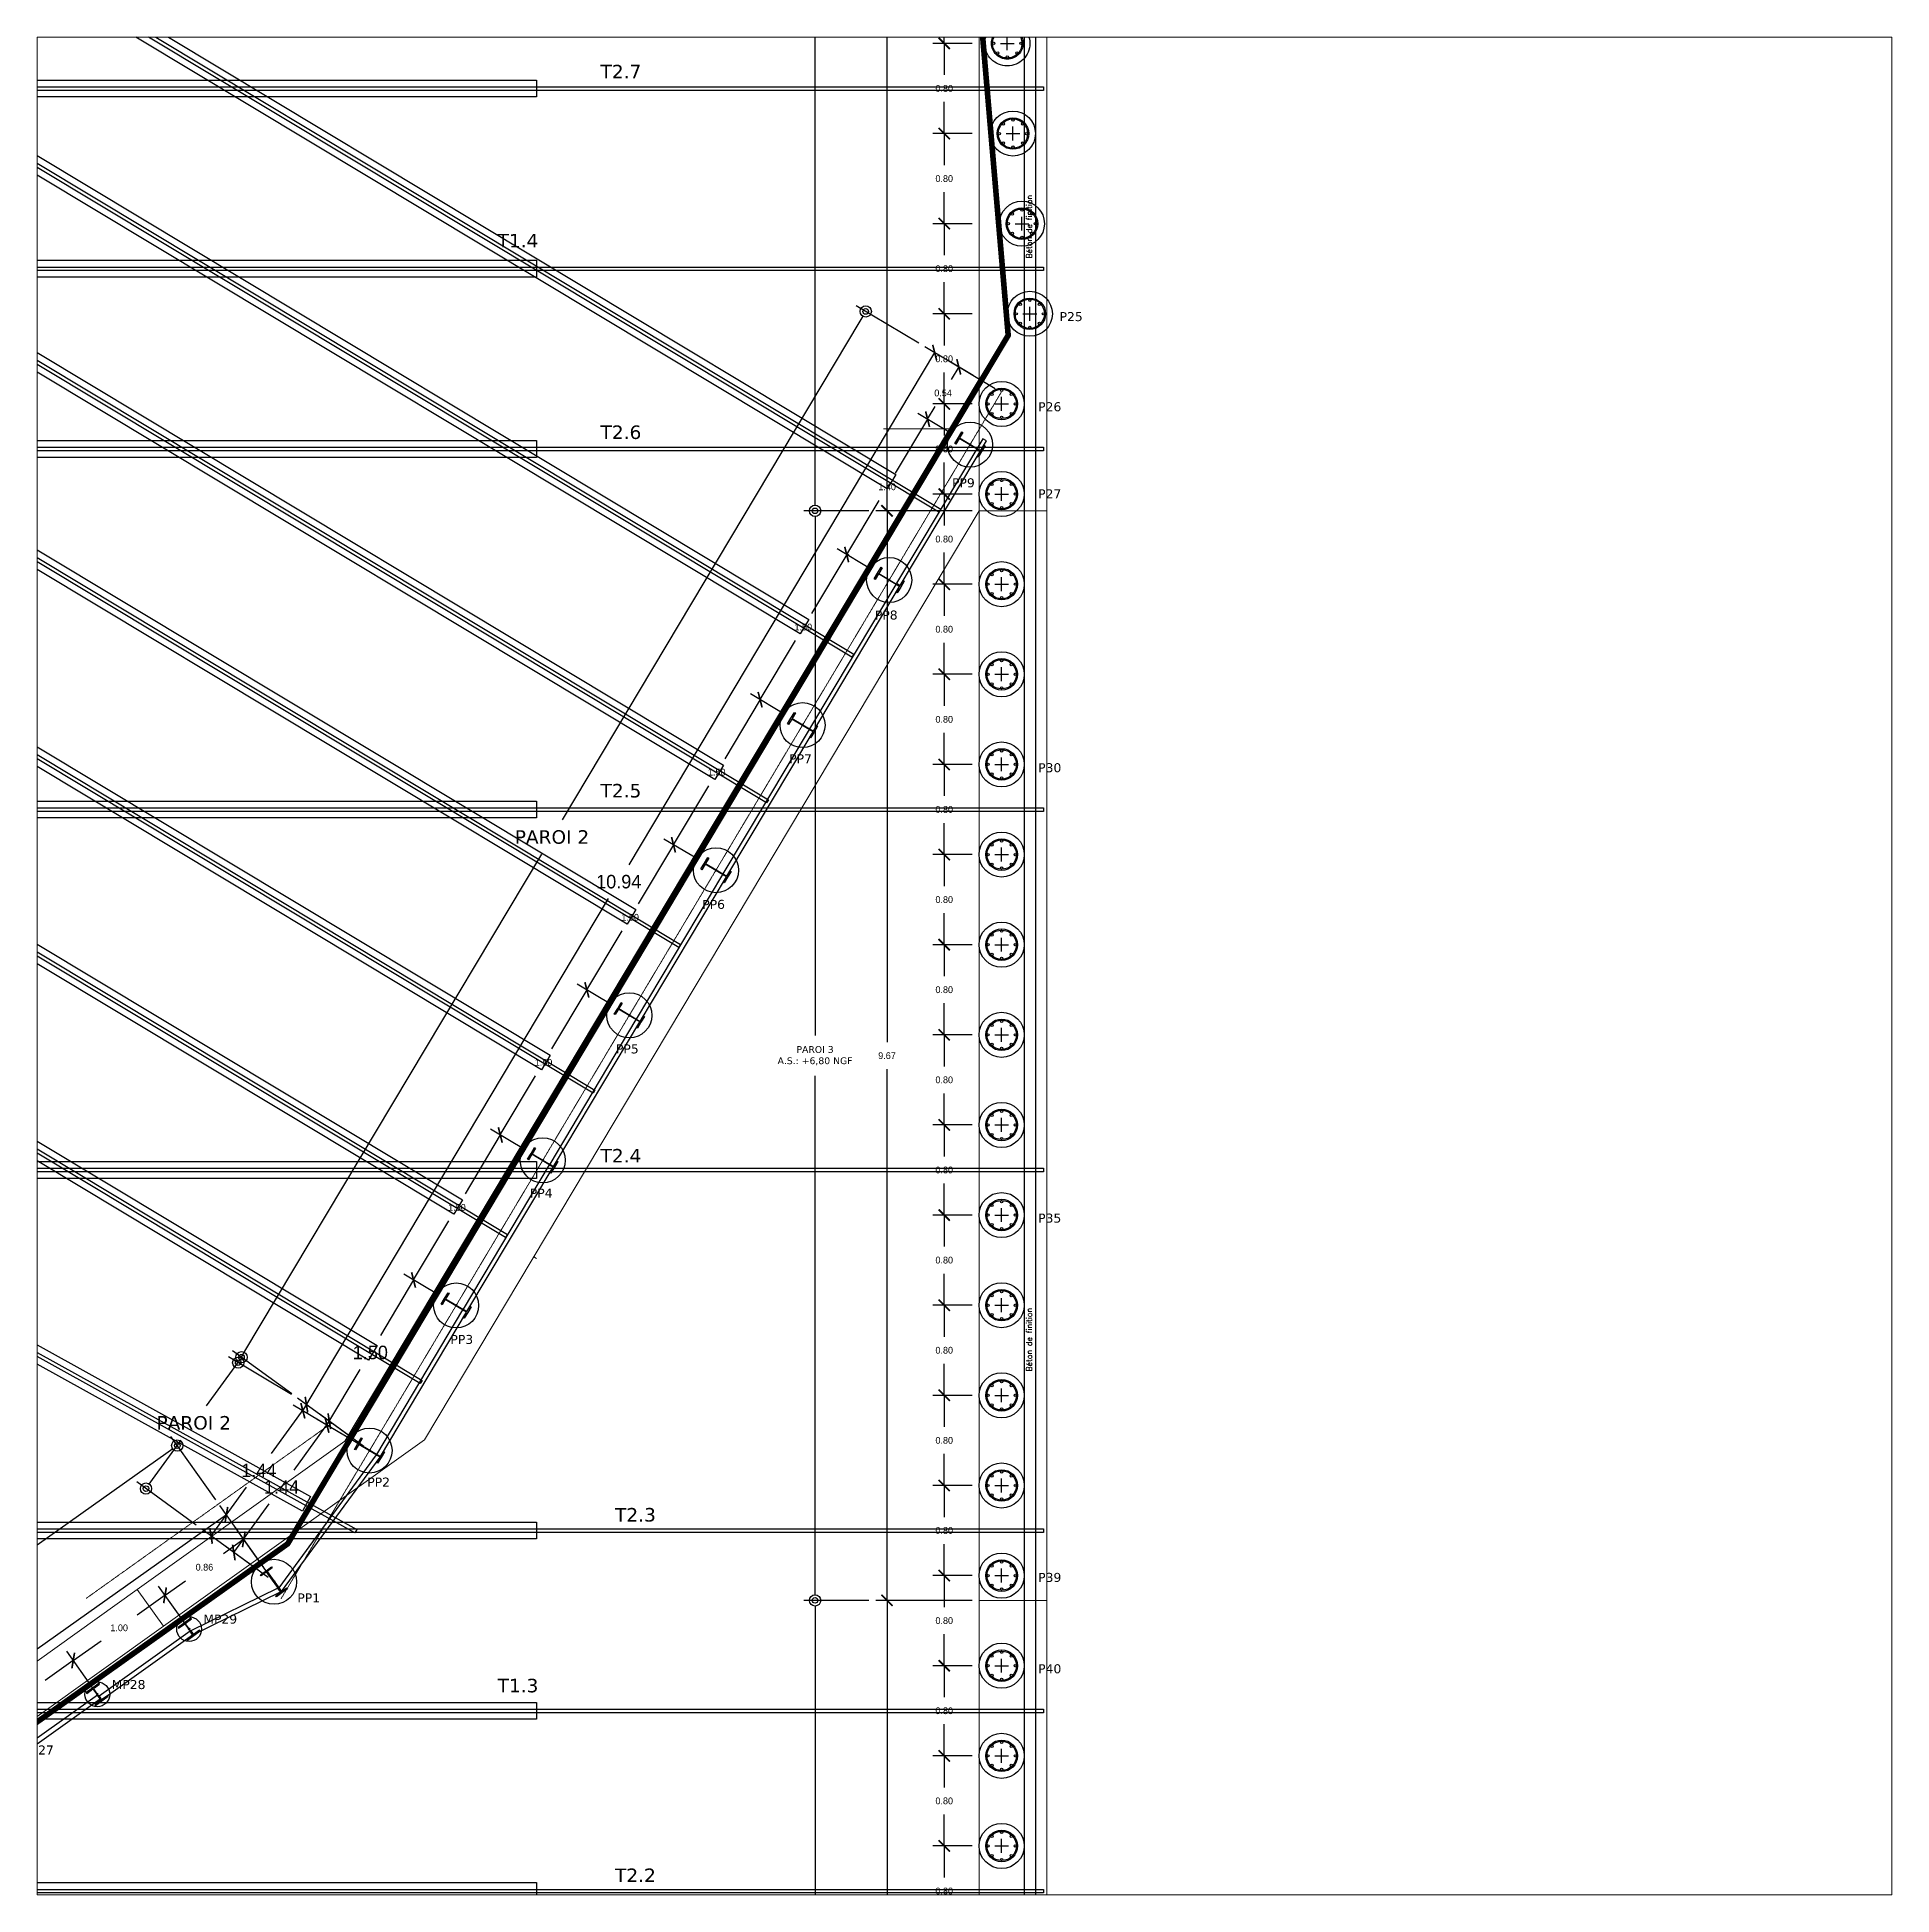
# Paper-space layout 'Layout3' of a CAD drawing. Header units: millimetres. Extents: x 0 to 412, y 0 to 412.
# The model-space entities are those that its viewports show. They can reach past a viewport. Long polylines and large blocks are cut down to what shows.
import ezdxf

# ---------------------------------------------------------------- set-up
doc = ezdxf.new("R2010")
doc.units = ezdxf.units.MM
doc.linetypes.add('IMPORT-AXES _2_', pattern=[50.8, 31.75, -6.35, 6.35, -6.35])
doc.linetypes.add('IMPORT-Bordfosse _3_', pattern=[0.6, 0.5, -0.1])
for name, color, linetype, lineweight in [('1-Détail', 1, 'Continuous', 5), ('1-Ligne', 44, 'Continuous', 5), ('A-DETL-THIN', 151, 'Continuous', 5)]:
    doc.layers.add(name, color=color, linetype=linetype, lineweight=lineweight)
doc.layers.add('Paroi Soperco', color=7, linetype='Continuous')
doc.dimstyles.get("Standard").update_dxf_attribs({"dimtxt": 0.18, "dimasz": 0.18, "dimexe": 0.18, "dimexo": 0.0625, "dimgap": 0.09, "dimtad": 0, "dimtih": 1, "dimtoh": 1, "dimdec": 4, "dimzin": 0, "dimdsep": 46, "dimtxsty": 'Standard', "dimcen": 0.09, "dimadec": 0, "dimazin": 0, "dimtfac": 1, "dimtdec": 4, "dimtofl": 0, "dimtmove": 0, "dimatfit": 3, "dimfxl": 1, "dimtolj": 1, "dimtzin": 0, "dimarcsym": 0})

psp = doc.layouts.new('Layout3')

msp = doc.modelspace()

# ---------------------------------------------------------------- texts
at = {"layer": 'Paroi Soperco', "attachment_point": 1}
for s, insert, char_height in [('{\\fVerdana|b0|i0|c0|p34;T2.7}', (-15.18, 46.478), 0.12), ('{\\fVerdana|b0|i0|c0|p34;T1.4}', (-16.094, 44.977), 0.12), ('{\\fVerdana|b0|i0|c0|p34;P25}', (-11.104, 44.283), 0.08), ('{\\fVerdana|b0|i0|c0|p34;P26}', (-11.294, 43.483), 0.08), ('{\\fVerdana|b0|i0|c0|p34;T2.6}', (-15.18, 43.277), 0.12), ('{\\fVerdana|b0|i0|c0|p34;PP9}', (-12.059, 42.808), 0.08), ('{\\fVerdana|b0|i0|c0|p34;PP8}', (-12.744, 41.634), 0.08), ('{\\fVerdana|b0|i0|c0|p34;PP7}', (-13.505, 40.359), 0.08), ('{\\fVerdana|b0|i0|c0|p34;T2.5}', (-15.18, 40.095), 0.12), ('{\\fVerdana|b0|i0|c0|p34;PP6}', (-14.277, 39.066), 0.08), ('{\\fVerdana|b0|i0|c0|p34;PP5}', (-15.043, 37.783), 0.08), ('{\\fVerdana|b0|i0|c0|p34;T2.4}', (-15.18, 36.855), 0.12), ('{\\fVerdana|b0|i0|c0|p34;PP4}', (-15.808, 36.503), 0.08), ('{\\fVerdana|b0|i0|c0|p34;PP3}', (-16.513, 35.204), 0.08), ('{\\fVerdana|b0|i0|c0|p34;PP2}', (-17.251, 33.938), 0.08), ('{\\fVerdana|b0|i0|c0|p34;T2.3}', (-15.051, 33.668), 0.12), ('{\\fVerdana|b0|i0|c0|p34;PP1}', (-17.872, 32.91), 0.08), ('{\\fVerdana|b0|i0|c0|p34;MP29}', (-18.707, 32.722), 0.08), ('{\\fVerdana|b0|i0|c0|p34;T1.3}', (-16.094, 32.152), 0.12), ('{\\fVerdana|b0|i0|c0|p34;P40}', (-11.294, 32.281), 0.08), ('{\\fVerdana|b0|i0|c0|p34;MP28}', (-19.521, 32.141), 0.08), ('{\\fVerdana|b0|i0|c0|p34;MP27}', (-20.335, 31.56), 0.08), ('{\\fVerdana|b0|i0|c0|p34;T2.2}', (-15.051, 30.468), 0.12)]:
    msp.add_mtext_dynamic_manual_height_columns(s, width=0.51632, gutter_width=1, heights=[0], dxfattribs=dict(at, insert=insert, char_height=char_height))
at = {"layer": 'Paroi Soperco', "char_height": 0.05, "attachment_point": 1, "rotation": 90}
for insert in [(-11.399, 44.759), (-11.399, 34.88)]:
    msp.add_mtext_dynamic_manual_height_columns('{\\Fsimplex|c0;Béton de finition}', width=1.02448, gutter_width=1, heights=[0], dxfattribs=dict(at, insert=insert))
at = {"layer": 'Paroi Soperco', "color": 3, "char_height": 0.08, "attachment_point": 1}
for s, insert in [('{\\fVerdana|b0|i0|c0|p34;P27}', (-11.294, 42.71)), ('{\\fVerdana|b0|i0|c0|p34;P30}', (-11.294, 40.279)), ('{\\fVerdana|b0|i0|c0|p34;P35}', (-11.294, 36.281)), ('{\\fVerdana|b0|i0|c0|p34;P39}', (-11.294, 33.092))]:
    msp.add_mtext_dynamic_manual_height_columns(s, width=0.51632, gutter_width=1, heights=[0], dxfattribs=dict(at, insert=insert))

# ---------------------------------------------------------------- blocks, each defined once
blk = doc.blocks.new('_ArchTick')
at = {"color": 0, "linetype": 'ByBlock', "const_width": 0.15}
blk.add_lwpolyline([(-0.5, -0.5), (0.5, 0.5)], dxfattribs=at)
blk = doc.blocks.new('*D40')
at = {"layer": 'Paroi Soperco', "color": 0, "lineweight": -2, "transparency": 16777216}
for p, q in [((-11.881, 42.519), (-12.736, 42.519)), ((-12.636, 42.519), (-12.636, 37.803)), ((-12.636, 32.848), (-12.636, 37.563)), ((-11.881, 32.848), (-12.736, 32.848))]:
    blk.add_line(p, q, dxfattribs=at)
at = {"layer": 'Paroi Soperco', "color": 0, "lineweight": -2, "transparency": 16777216, "xscale": 0.1, "yscale": 0.1, "zscale": 0.1}
for p, rotation in [((-12.636, 42.519), 90), ((-12.636, 32.848), 270)]:
    blk.add_blockref('_ArchTick', p, dxfattribs=dict(at, rotation=rotation))
at = {"layer": 'Paroi Soperco', "color": 0, "transparency": 16777216, "insert": (-12.636, 37.683), "char_height": 0.06, "attachment_point": 5}
blk.add_mtext('\\A1;9.67', dxfattribs=at)
blk = doc.blocks.new('*D63')
at = {"layer": 'Paroi Soperco', "color": 0, "lineweight": -2, "transparency": 16777216}
for p, q in [((-11.881, 47.468), (-12.228, 47.468)), ((-12.128, 47.468), (-12.128, 47.188)), ((-12.128, 46.668), (-12.128, 46.948)), ((-11.881, 46.668), (-12.228, 46.668))]:
    blk.add_line(p, q, dxfattribs=at)
at = {"layer": 'Paroi Soperco', "color": 0, "lineweight": -2, "transparency": 16777216, "xscale": 0.1, "yscale": 0.1, "zscale": 0.1}
for p, rotation in [((-12.128, 47.468), 90), ((-12.128, 46.668), 270)]:
    blk.add_blockref('_ArchTick', p, dxfattribs=dict(at, rotation=rotation))
at = {"layer": 'Paroi Soperco', "color": 0, "transparency": 16777216, "insert": (-12.128, 47.068), "char_height": 0.06, "attachment_point": 5}
blk.add_mtext('\\A1;0.80', dxfattribs=at)
blk = doc.blocks.new('*D64')
at = {"layer": 'Paroi Soperco', "color": 0, "lineweight": -2, "transparency": 16777216}
for p, q in [((-11.881, 46.668), (-12.228, 46.668)), ((-12.128, 46.668), (-12.128, 46.388)), ((-12.128, 45.868), (-12.128, 46.148)), ((-11.881, 45.868), (-12.228, 45.868))]:
    blk.add_line(p, q, dxfattribs=at)
at = {"layer": 'Paroi Soperco', "color": 0, "lineweight": -2, "transparency": 16777216, "xscale": 0.1, "yscale": 0.1, "zscale": 0.1}
for p, rotation in [((-12.128, 46.668), 90), ((-12.128, 45.868), 270)]:
    blk.add_blockref('_ArchTick', p, dxfattribs=dict(at, rotation=rotation))
at = {"layer": 'Paroi Soperco', "color": 0, "transparency": 16777216, "insert": (-12.128, 46.268), "char_height": 0.06, "attachment_point": 5}
blk.add_mtext('\\A1;0.80', dxfattribs=at)
blk = doc.blocks.new('*D65')
at = {"layer": 'Paroi Soperco', "color": 0, "lineweight": -2, "transparency": 16777216}
for p, q in [((-11.881, 45.868), (-12.228, 45.868)), ((-12.128, 45.868), (-12.128, 45.588)), ((-12.128, 45.068), (-12.128, 45.348)), ((-11.881, 45.068), (-12.228, 45.068))]:
    blk.add_line(p, q, dxfattribs=at)
at = {"layer": 'Paroi Soperco', "color": 0, "lineweight": -2, "transparency": 16777216, "xscale": 0.1, "yscale": 0.1, "zscale": 0.1}
for p, rotation in [((-12.128, 45.868), 90), ((-12.128, 45.068), 270)]:
    blk.add_blockref('_ArchTick', p, dxfattribs=dict(at, rotation=rotation))
at = {"layer": 'Paroi Soperco', "color": 0, "transparency": 16777216, "insert": (-12.128, 45.468), "char_height": 0.06, "attachment_point": 5}
blk.add_mtext('\\A1;0.80', dxfattribs=at)
blk = doc.blocks.new('*D66')
at = {"layer": 'Paroi Soperco', "color": 0, "lineweight": -2, "transparency": 16777216}
for p, q in [((-11.881, 45.068), (-12.228, 45.068)), ((-12.128, 45.068), (-12.128, 44.788)), ((-12.128, 44.268), (-12.128, 44.548)), ((-11.881, 44.268), (-12.228, 44.268))]:
    blk.add_line(p, q, dxfattribs=at)
at = {"layer": 'Paroi Soperco', "color": 0, "lineweight": -2, "transparency": 16777216, "xscale": 0.1, "yscale": 0.1, "zscale": 0.1}
for p, rotation in [((-12.128, 45.068), 90), ((-12.128, 44.268), 270)]:
    blk.add_blockref('_ArchTick', p, dxfattribs=dict(at, rotation=rotation))
at = {"layer": 'Paroi Soperco', "color": 0, "transparency": 16777216, "insert": (-12.128, 44.668), "char_height": 0.06, "attachment_point": 5}
blk.add_mtext('\\A1;0.80', dxfattribs=at)
blk = doc.blocks.new('*D67')
at = {"layer": 'Paroi Soperco', "color": 0, "lineweight": -2, "transparency": 16777216}
for p, q in [((-11.881, 44.268), (-12.228, 44.268)), ((-12.128, 44.268), (-12.128, 43.988)), ((-12.128, 43.468), (-12.128, 43.748)), ((-11.881, 43.468), (-12.228, 43.468))]:
    blk.add_line(p, q, dxfattribs=at)
at = {"layer": 'Paroi Soperco', "color": 0, "lineweight": -2, "transparency": 16777216, "xscale": 0.1, "yscale": 0.1, "zscale": 0.1}
for p, rotation in [((-12.128, 44.268), 90), ((-12.128, 43.468), 270)]:
    blk.add_blockref('_ArchTick', p, dxfattribs=dict(at, rotation=rotation))
at = {"layer": 'Paroi Soperco', "color": 0, "transparency": 16777216, "insert": (-12.128, 43.868), "char_height": 0.06, "attachment_point": 5}
blk.add_mtext('\\A1;0.80', dxfattribs=at)
blk = doc.blocks.new('*D68')
at = {"layer": 'Paroi Soperco', "color": 0, "lineweight": -2, "transparency": 16777216}
for p, q in [((-11.881, 43.468), (-12.228, 43.468)), ((-12.128, 43.468), (-12.128, 43.188)), ((-12.128, 42.668), (-12.128, 42.948)), ((-11.881, 42.668), (-12.228, 42.668))]:
    blk.add_line(p, q, dxfattribs=at)
at = {"layer": 'Paroi Soperco', "color": 0, "lineweight": -2, "transparency": 16777216, "xscale": 0.1, "yscale": 0.1, "zscale": 0.1}
for p, rotation in [((-12.128, 43.468), 90), ((-12.128, 42.668), 270)]:
    blk.add_blockref('_ArchTick', p, dxfattribs=dict(at, rotation=rotation))
at = {"layer": 'Paroi Soperco', "color": 0, "transparency": 16777216, "insert": (-12.128, 43.068), "char_height": 0.06, "attachment_point": 5}
blk.add_mtext('\\A1;0.80', dxfattribs=at)
blk = doc.blocks.new('*D69')
at = {"layer": 'Paroi Soperco', "color": 0, "lineweight": -2, "transparency": 16777216}
for p, q in [((-11.881, 42.668), (-12.228, 42.668)), ((-12.128, 42.668), (-12.128, 42.388)), ((-12.128, 41.868), (-12.128, 42.148)), ((-11.881, 41.868), (-12.228, 41.868))]:
    blk.add_line(p, q, dxfattribs=at)
at = {"layer": 'Paroi Soperco', "color": 0, "lineweight": -2, "transparency": 16777216, "xscale": 0.1, "yscale": 0.1, "zscale": 0.1}
for p, rotation in [((-12.128, 42.668), 90), ((-12.128, 41.868), 270)]:
    blk.add_blockref('_ArchTick', p, dxfattribs=dict(at, rotation=rotation))
at = {"layer": 'Paroi Soperco', "color": 0, "transparency": 16777216, "insert": (-12.128, 42.268), "char_height": 0.06, "attachment_point": 5}
blk.add_mtext('\\A1;0.80', dxfattribs=at)
blk = doc.blocks.new('*D70')
at = {"layer": 'Paroi Soperco', "color": 0, "lineweight": -2, "transparency": 16777216}
for p, q in [((-11.881, 41.868), (-12.228, 41.868)), ((-12.128, 41.868), (-12.128, 41.588)), ((-12.128, 41.068), (-12.128, 41.348)), ((-11.881, 41.068), (-12.228, 41.068))]:
    blk.add_line(p, q, dxfattribs=at)
at = {"layer": 'Paroi Soperco', "color": 0, "lineweight": -2, "transparency": 16777216, "xscale": 0.1, "yscale": 0.1, "zscale": 0.1}
for p, rotation in [((-12.128, 41.868), 90), ((-12.128, 41.068), 270)]:
    blk.add_blockref('_ArchTick', p, dxfattribs=dict(at, rotation=rotation))
at = {"layer": 'Paroi Soperco', "color": 0, "transparency": 16777216, "insert": (-12.128, 41.468), "char_height": 0.06, "attachment_point": 5}
blk.add_mtext('\\A1;0.80', dxfattribs=at)
blk = doc.blocks.new('*D71')
at = {"layer": 'Paroi Soperco', "color": 0, "lineweight": -2, "transparency": 16777216}
for p, q in [((-11.881, 41.068), (-12.228, 41.068)), ((-12.128, 41.068), (-12.128, 40.788)), ((-12.128, 40.268), (-12.128, 40.548)), ((-11.881, 40.268), (-12.228, 40.268))]:
    blk.add_line(p, q, dxfattribs=at)
at = {"layer": 'Paroi Soperco', "color": 0, "lineweight": -2, "transparency": 16777216, "xscale": 0.1, "yscale": 0.1, "zscale": 0.1}
for p, rotation in [((-12.128, 41.068), 90), ((-12.128, 40.268), 270)]:
    blk.add_blockref('_ArchTick', p, dxfattribs=dict(at, rotation=rotation))
at = {"layer": 'Paroi Soperco', "color": 0, "transparency": 16777216, "insert": (-12.128, 40.668), "char_height": 0.06, "attachment_point": 5}
blk.add_mtext('\\A1;0.80', dxfattribs=at)
blk = doc.blocks.new('*D72')
at = {"layer": 'Paroi Soperco', "color": 0, "lineweight": -2, "transparency": 16777216}
for p, q in [((-11.881, 40.268), (-12.228, 40.268)), ((-12.128, 40.268), (-12.128, 39.988)), ((-12.128, 39.468), (-12.128, 39.748)), ((-11.881, 39.468), (-12.228, 39.468))]:
    blk.add_line(p, q, dxfattribs=at)
at = {"layer": 'Paroi Soperco', "color": 0, "lineweight": -2, "transparency": 16777216, "xscale": 0.1, "yscale": 0.1, "zscale": 0.1}
for p, rotation in [((-12.128, 40.268), 90), ((-12.128, 39.468), 270)]:
    blk.add_blockref('_ArchTick', p, dxfattribs=dict(at, rotation=rotation))
at = {"layer": 'Paroi Soperco', "color": 0, "transparency": 16777216, "insert": (-12.128, 39.868), "char_height": 0.06, "attachment_point": 5}
blk.add_mtext('\\A1;0.80', dxfattribs=at)
blk = doc.blocks.new('*D73')
at = {"layer": 'Paroi Soperco', "color": 0, "lineweight": -2, "transparency": 16777216}
for p, q in [((-11.881, 39.468), (-12.228, 39.468)), ((-12.128, 39.468), (-12.128, 39.188)), ((-12.128, 38.668), (-12.128, 38.948)), ((-11.881, 38.668), (-12.228, 38.668))]:
    blk.add_line(p, q, dxfattribs=at)
at = {"layer": 'Paroi Soperco', "color": 0, "lineweight": -2, "transparency": 16777216, "xscale": 0.1, "yscale": 0.1, "zscale": 0.1}
for p, rotation in [((-12.128, 39.468), 90), ((-12.128, 38.668), 270)]:
    blk.add_blockref('_ArchTick', p, dxfattribs=dict(at, rotation=rotation))
at = {"layer": 'Paroi Soperco', "color": 0, "transparency": 16777216, "insert": (-12.128, 39.068), "char_height": 0.06, "attachment_point": 5}
blk.add_mtext('\\A1;0.80', dxfattribs=at)
blk = doc.blocks.new('*D74')
at = {"layer": 'Paroi Soperco', "color": 0, "lineweight": -2, "transparency": 16777216}
for p, q in [((-11.881, 38.668), (-12.228, 38.668)), ((-12.128, 38.668), (-12.128, 38.388)), ((-12.128, 37.868), (-12.128, 38.148)), ((-11.881, 37.868), (-12.228, 37.868))]:
    blk.add_line(p, q, dxfattribs=at)
at = {"layer": 'Paroi Soperco', "color": 0, "lineweight": -2, "transparency": 16777216, "xscale": 0.1, "yscale": 0.1, "zscale": 0.1}
for p, rotation in [((-12.128, 38.668), 90), ((-12.128, 37.868), 270)]:
    blk.add_blockref('_ArchTick', p, dxfattribs=dict(at, rotation=rotation))
at = {"layer": 'Paroi Soperco', "color": 0, "transparency": 16777216, "insert": (-12.128, 38.268), "char_height": 0.06, "attachment_point": 5}
blk.add_mtext('\\A1;0.80', dxfattribs=at)
blk = doc.blocks.new('*D75')
at = {"layer": 'Paroi Soperco', "color": 0, "lineweight": -2, "transparency": 16777216}
for p, q in [((-11.881, 37.868), (-12.228, 37.868)), ((-12.128, 37.868), (-12.128, 37.588)), ((-12.128, 37.068), (-12.128, 37.348)), ((-11.881, 37.068), (-12.228, 37.068))]:
    blk.add_line(p, q, dxfattribs=at)
at = {"layer": 'Paroi Soperco', "color": 0, "lineweight": -2, "transparency": 16777216, "xscale": 0.1, "yscale": 0.1, "zscale": 0.1}
for p, rotation in [((-12.128, 37.868), 90), ((-12.128, 37.068), 270)]:
    blk.add_blockref('_ArchTick', p, dxfattribs=dict(at, rotation=rotation))
at = {"layer": 'Paroi Soperco', "color": 0, "transparency": 16777216, "insert": (-12.128, 37.468), "char_height": 0.06, "attachment_point": 5}
blk.add_mtext('\\A1;0.80', dxfattribs=at)
blk = doc.blocks.new('*D76')
at = {"layer": 'Paroi Soperco', "color": 0, "lineweight": -2, "transparency": 16777216}
for p, q in [((-11.881, 37.068), (-12.228, 37.068)), ((-12.128, 37.068), (-12.128, 36.788)), ((-12.128, 36.268), (-12.128, 36.548)), ((-11.881, 36.268), (-12.228, 36.268))]:
    blk.add_line(p, q, dxfattribs=at)
at = {"layer": 'Paroi Soperco', "color": 0, "lineweight": -2, "transparency": 16777216, "xscale": 0.1, "yscale": 0.1, "zscale": 0.1}
for p, rotation in [((-12.128, 37.068), 90), ((-12.128, 36.268), 270)]:
    blk.add_blockref('_ArchTick', p, dxfattribs=dict(at, rotation=rotation))
at = {"layer": 'Paroi Soperco', "color": 0, "transparency": 16777216, "insert": (-12.128, 36.668), "char_height": 0.06, "attachment_point": 5}
blk.add_mtext('\\A1;0.80', dxfattribs=at)
blk = doc.blocks.new('*D77')
at = {"layer": 'Paroi Soperco', "color": 0, "lineweight": -2, "transparency": 16777216}
for p, q in [((-11.881, 36.268), (-12.228, 36.268)), ((-12.128, 36.268), (-12.128, 35.988)), ((-12.128, 35.468), (-12.128, 35.748)), ((-11.881, 35.468), (-12.228, 35.468))]:
    blk.add_line(p, q, dxfattribs=at)
at = {"layer": 'Paroi Soperco', "color": 0, "lineweight": -2, "transparency": 16777216, "xscale": 0.1, "yscale": 0.1, "zscale": 0.1}
for p, rotation in [((-12.128, 36.268), 90), ((-12.128, 35.468), 270)]:
    blk.add_blockref('_ArchTick', p, dxfattribs=dict(at, rotation=rotation))
at = {"layer": 'Paroi Soperco', "color": 0, "transparency": 16777216, "insert": (-12.128, 35.868), "char_height": 0.06, "attachment_point": 5}
blk.add_mtext('\\A1;0.80', dxfattribs=at)
blk = doc.blocks.new('*D78')
at = {"layer": 'Paroi Soperco', "color": 0, "lineweight": -2, "transparency": 16777216}
for p, q in [((-11.881, 35.468), (-12.228, 35.468)), ((-12.128, 35.468), (-12.128, 35.188)), ((-12.128, 34.668), (-12.128, 34.948)), ((-11.881, 34.668), (-12.228, 34.668))]:
    blk.add_line(p, q, dxfattribs=at)
at = {"layer": 'Paroi Soperco', "color": 0, "lineweight": -2, "transparency": 16777216, "xscale": 0.1, "yscale": 0.1, "zscale": 0.1}
for p, rotation in [((-12.128, 35.468), 90), ((-12.128, 34.668), 270)]:
    blk.add_blockref('_ArchTick', p, dxfattribs=dict(at, rotation=rotation))
at = {"layer": 'Paroi Soperco', "color": 0, "transparency": 16777216, "insert": (-12.128, 35.068), "char_height": 0.06, "attachment_point": 5}
blk.add_mtext('\\A1;0.80', dxfattribs=at)
blk = doc.blocks.new('*D79')
at = {"layer": 'Paroi Soperco', "color": 0, "lineweight": -2, "transparency": 16777216}
for p, q in [((-11.881, 34.668), (-12.228, 34.668)), ((-12.128, 34.668), (-12.128, 34.388)), ((-12.128, 33.868), (-12.128, 34.148)), ((-11.881, 33.868), (-12.228, 33.868))]:
    blk.add_line(p, q, dxfattribs=at)
at = {"layer": 'Paroi Soperco', "color": 0, "lineweight": -2, "transparency": 16777216, "xscale": 0.1, "yscale": 0.1, "zscale": 0.1}
for p, rotation in [((-12.128, 34.668), 90), ((-12.128, 33.868), 270)]:
    blk.add_blockref('_ArchTick', p, dxfattribs=dict(at, rotation=rotation))
at = {"layer": 'Paroi Soperco', "color": 0, "transparency": 16777216, "insert": (-12.128, 34.268), "char_height": 0.06, "attachment_point": 5}
blk.add_mtext('\\A1;0.80', dxfattribs=at)
blk = doc.blocks.new('*D80')
at = {"layer": 'Paroi Soperco', "color": 0, "lineweight": -2, "transparency": 16777216}
for p, q in [((-11.881, 33.868), (-12.228, 33.868)), ((-12.128, 33.868), (-12.128, 33.588)), ((-12.128, 33.068), (-12.128, 33.348)), ((-11.881, 33.068), (-12.228, 33.068))]:
    blk.add_line(p, q, dxfattribs=at)
at = {"layer": 'Paroi Soperco', "color": 0, "lineweight": -2, "transparency": 16777216, "xscale": 0.1, "yscale": 0.1, "zscale": 0.1}
for p, rotation in [((-12.128, 33.868), 90), ((-12.128, 33.068), 270)]:
    blk.add_blockref('_ArchTick', p, dxfattribs=dict(at, rotation=rotation))
at = {"layer": 'Paroi Soperco', "color": 0, "transparency": 16777216, "insert": (-12.128, 33.468), "char_height": 0.06, "attachment_point": 5}
blk.add_mtext('\\A1;0.80', dxfattribs=at)
blk = doc.blocks.new('*D81')
at = {"layer": 'Paroi Soperco', "color": 0, "lineweight": -2, "transparency": 16777216}
for p, q in [((-11.881, 33.068), (-12.228, 33.068)), ((-12.128, 33.068), (-12.128, 32.788)), ((-12.128, 32.268), (-12.128, 32.548)), ((-11.881, 32.268), (-12.228, 32.268))]:
    blk.add_line(p, q, dxfattribs=at)
at = {"layer": 'Paroi Soperco', "color": 0, "lineweight": -2, "transparency": 16777216, "xscale": 0.1, "yscale": 0.1, "zscale": 0.1}
for p, rotation in [((-12.128, 33.068), 90), ((-12.128, 32.268), 270)]:
    blk.add_blockref('_ArchTick', p, dxfattribs=dict(at, rotation=rotation))
at = {"layer": 'Paroi Soperco', "color": 0, "transparency": 16777216, "insert": (-12.128, 32.668), "char_height": 0.06, "attachment_point": 5}
blk.add_mtext('\\A1;0.80', dxfattribs=at)
blk = doc.blocks.new('*D82')
at = {"layer": 'Paroi Soperco', "color": 0, "lineweight": -2, "transparency": 16777216}
for p, q in [((-11.881, 32.268), (-12.228, 32.268)), ((-12.128, 32.268), (-12.128, 31.988)), ((-12.128, 31.468), (-12.128, 31.748)), ((-11.881, 31.468), (-12.228, 31.468))]:
    blk.add_line(p, q, dxfattribs=at)
at = {"layer": 'Paroi Soperco', "color": 0, "lineweight": -2, "transparency": 16777216, "xscale": 0.1, "yscale": 0.1, "zscale": 0.1}
for p, rotation in [((-12.128, 32.268), 90), ((-12.128, 31.468), 270)]:
    blk.add_blockref('_ArchTick', p, dxfattribs=dict(at, rotation=rotation))
at = {"layer": 'Paroi Soperco', "color": 0, "transparency": 16777216, "insert": (-12.128, 31.868), "char_height": 0.06, "attachment_point": 5}
blk.add_mtext('\\A1;0.80', dxfattribs=at)
blk = doc.blocks.new('*D83')
at = {"layer": 'Paroi Soperco', "color": 0, "lineweight": -2, "transparency": 16777216}
for p, q in [((-11.881, 31.468), (-12.228, 31.468)), ((-12.128, 31.468), (-12.128, 31.188)), ((-12.128, 30.668), (-12.128, 30.948)), ((-11.881, 30.668), (-12.228, 30.668))]:
    blk.add_line(p, q, dxfattribs=at)
at = {"layer": 'Paroi Soperco', "color": 0, "lineweight": -2, "transparency": 16777216, "xscale": 0.1, "yscale": 0.1, "zscale": 0.1}
for p, rotation in [((-12.128, 31.468), 90), ((-12.128, 30.668), 270)]:
    blk.add_blockref('_ArchTick', p, dxfattribs=dict(at, rotation=rotation))
at = {"layer": 'Paroi Soperco', "color": 0, "transparency": 16777216, "insert": (-12.128, 31.068), "char_height": 0.06, "attachment_point": 5}
blk.add_mtext('\\A1;0.80', dxfattribs=at)
blk = doc.blocks.new('*D84')
at = {"layer": 'Paroi Soperco', "color": 0, "lineweight": -2, "transparency": 16777216}
for p, q in [((-11.881, 30.668), (-12.228, 30.668)), ((-12.128, 30.668), (-12.128, 30.388)), ((-12.128, 29.868), (-12.128, 30.148)), ((-11.881, 29.868), (-12.228, 29.868))]:
    blk.add_line(p, q, dxfattribs=at)
at = {"layer": 'Paroi Soperco', "color": 0, "lineweight": -2, "transparency": 16777216, "xscale": 0.1, "yscale": 0.1, "zscale": 0.1}
for p, rotation in [((-12.128, 30.668), 90), ((-12.128, 29.868), 270)]:
    blk.add_blockref('_ArchTick', p, dxfattribs=dict(at, rotation=rotation))
at = {"layer": 'Paroi Soperco', "color": 0, "transparency": 16777216, "insert": (-12.128, 30.268), "char_height": 0.06, "attachment_point": 5}
blk.add_mtext('\\A1;0.80', dxfattribs=at)
blk = doc.blocks.new('*D93')
at = {"layer": 'Paroi Soperco', "color": 0, "lineweight": -2, "transparency": 16777216}
for p, q in [((-11.881, 59.268), (-12.736, 59.268)), ((-12.636, 59.268), (-12.636, 51.013)), ((-12.636, 42.519), (-12.636, 50.773)), ((-11.881, 42.519), (-12.736, 42.519))]:
    blk.add_line(p, q, dxfattribs=at)
at = {"layer": 'Paroi Soperco', "color": 0, "lineweight": -2, "transparency": 16777216, "xscale": 0.1, "yscale": 0.1, "zscale": 0.1}
for p, rotation in [((-12.636, 59.268), 90), ((-12.636, 42.519), 270)]:
    blk.add_blockref('_ArchTick', p, dxfattribs=dict(at, rotation=rotation))
at = {"layer": 'Paroi Soperco', "color": 0, "transparency": 16777216, "insert": (-12.636, 50.893), "char_height": 0.06, "attachment_point": 5}
blk.add_mtext('\\A1;16.75', dxfattribs=at)
blk = doc.blocks.new('*D94')
at = {"layer": 'Paroi Soperco', "color": 0, "lineweight": -2, "transparency": 16777216}
for p, q in [((-11.881, 32.848), (-12.736, 32.848)), ((-12.636, 32.848), (-12.636, 28.268)), ((-12.636, 23.448), (-12.636, 28.028)), ((-11.881, 23.448), (-12.736, 23.448))]:
    blk.add_line(p, q, dxfattribs=at)
at = {"layer": 'Paroi Soperco', "color": 0, "lineweight": -2, "transparency": 16777216, "xscale": 0.1, "yscale": 0.1, "zscale": 0.1}
for p, rotation in [((-12.636, 32.848), 90), ((-12.636, 23.448), 270)]:
    blk.add_blockref('_ArchTick', p, dxfattribs=dict(at, rotation=rotation))
at = {"layer": 'Paroi Soperco', "color": 0, "transparency": 16777216, "insert": (-12.636, 28.148), "char_height": 0.06, "attachment_point": 5}
blk.add_mtext('\\A1;9.40', dxfattribs=at)
blk = doc.blocks.new('_Origin2')
at = {"color": 0, "linetype": 'ByBlock', "lineweight": -2}
blk.add_line((-0.5, 0), (-1, 0), dxfattribs=at)
for radius in [0.5, 0.25]:
    blk.add_circle((0, 0), radius, dxfattribs=at)
blk = doc.blocks.new('*D99')
at = {"layer": 'Paroi Soperco', "color": 0, "lineweight": -2, "transparency": 16777216}
for p, q in [((-12.798, 59.268), (-13.375, 59.268)), ((-13.275, 59.168), (-13.275, 51.072)), ((-13.275, 42.619), (-13.275, 50.715)), ((-12.798, 42.519), (-13.375, 42.519))]:
    blk.add_line(p, q, dxfattribs=at)
at = {"layer": 'Paroi Soperco', "color": 0, "lineweight": -2, "transparency": 16777216, "xscale": 0.1, "yscale": 0.1, "zscale": 0.1}
for p, rotation in [((-13.275, 59.268), 90), ((-13.275, 42.519), 270)]:
    blk.add_blockref('_Origin2', p, dxfattribs=dict(at, rotation=rotation))
at = {"layer": 'Paroi Soperco', "color": 0, "transparency": 16777216, "insert": (-13.275, 50.893), "char_height": 0.06, "attachment_point": 5}
blk.add_mtext('\\A1;{\\fVerdana|b0|i0|c0|p34;PAROI 3}\\P{\\fVerdana|b0|i0|c0|p34;A.S.: +9,50 NGF}', dxfattribs=at)
blk = doc.blocks.new('*D100')
at = {"layer": 'Paroi Soperco', "color": 0, "lineweight": -2, "transparency": 16777216}
for p, q in [((-12.798, 42.519), (-13.375, 42.519)), ((-13.275, 42.419), (-13.275, 37.862)), ((-13.275, 32.948), (-13.275, 37.505)), ((-12.798, 32.848), (-13.375, 32.848))]:
    blk.add_line(p, q, dxfattribs=at)
at = {"layer": 'Paroi Soperco', "color": 0, "lineweight": -2, "transparency": 16777216, "xscale": 0.1, "yscale": 0.1, "zscale": 0.1}
for p, rotation in [((-13.275, 42.519), 90), ((-13.275, 32.848), 270)]:
    blk.add_blockref('_Origin2', p, dxfattribs=dict(at, rotation=rotation))
at = {"layer": 'Paroi Soperco', "color": 0, "transparency": 16777216, "insert": (-13.275, 37.683), "char_height": 0.06, "attachment_point": 5}
blk.add_mtext('\\A1;{\\fVerdana|b0|i0|c0|p34;PAROI 3}\\P{\\fVerdana|b0|i0|c0|p34;A.S.: +6,80 NGF}', dxfattribs=at)
blk = doc.blocks.new('*D101')
at = {"layer": 'Paroi Soperco', "color": 0, "lineweight": -2, "transparency": 16777216}
for p, q in [((-12.798, 32.848), (-13.375, 32.848)), ((-13.275, 32.748), (-13.275, 28.327)), ((-13.275, 23.548), (-13.275, 27.97)), ((-12.798, 23.448), (-13.375, 23.448))]:
    blk.add_line(p, q, dxfattribs=at)
at = {"layer": 'Paroi Soperco', "color": 0, "lineweight": -2, "transparency": 16777216, "xscale": 0.1, "yscale": 0.1, "zscale": 0.1}
for p, rotation in [((-13.275, 32.848), 90), ((-13.275, 23.448), 270)]:
    blk.add_blockref('_Origin2', p, dxfattribs=dict(at, rotation=rotation))
at = {"layer": 'Paroi Soperco', "color": 0, "transparency": 16777216, "insert": (-13.275, 28.148), "char_height": 0.06, "attachment_point": 5}
blk.add_mtext('\\A1;{\\fVerdana|b0|i0|c0|p34;PAROI 3}\\P{\\fVerdana|b0|i0|c0|p34;A.S.: +9,50 NGF}', dxfattribs=at)
blk = doc.blocks.new('*D116')
at = {"layer": 'Paroi Soperco', "color": 0, "lineweight": -2, "transparency": 16777216}
for p, q in [((-19.685, 32.065), (-19.92, 32.396)), ((-19.862, 32.314), (-20.11, 32.138)), ((-20.677, 31.735), (-20.43, 31.911)), ((-20.5, 31.486), (-20.735, 31.817))]:
    blk.add_line(p, q, dxfattribs=at)
at = {"layer": 'Paroi Soperco', "color": 0, "lineweight": -2, "transparency": 16777216, "xscale": 0.1, "yscale": 0.1, "zscale": 0.1}
for p, rotation in [((-19.862, 32.314), 35.38813541617936), ((-20.677, 31.735), 215.3881354161794)]:
    blk.add_blockref('_ArchTick', p, dxfattribs=dict(at, rotation=rotation))
at = {"layer": 'Paroi Soperco', "color": 0, "transparency": 16777216, "insert": (-20.27, 32.025), "char_height": 0.06, "attachment_point": 5}
blk.add_mtext('\\A1;1.00', dxfattribs=at)
blk = doc.blocks.new('*D117')
at = {"layer": 'Paroi Soperco', "color": 0, "lineweight": -2, "transparency": 16777216}
for p, q in [((-19.047, 32.893), (-19.294, 32.718)), ((-18.869, 32.644), (-19.105, 32.975)), ((-19.862, 32.314), (-19.614, 32.49)), ((-19.685, 32.065), (-19.92, 32.396))]:
    blk.add_line(p, q, dxfattribs=at)
at = {"layer": 'Paroi Soperco', "color": 0, "lineweight": -2, "transparency": 16777216, "xscale": 0.1, "yscale": 0.1, "zscale": 0.1}
for p, rotation in [((-19.047, 32.893), 35.38813541617936), ((-19.862, 32.314), 215.3881354161794)]:
    blk.add_blockref('_ArchTick', p, dxfattribs=dict(at, rotation=rotation))
at = {"layer": 'Paroi Soperco', "color": 0, "transparency": 16777216, "insert": (-19.454, 32.604), "char_height": 0.06, "attachment_point": 5}
blk.add_mtext('\\A1;1.00', dxfattribs=at)
blk = doc.blocks.new('*D118')
at = {"layer": 'Paroi Soperco', "color": 0, "lineweight": -2, "transparency": 16777216}
for p, q in [((-18.347, 33.39), (-18.528, 33.262)), ((-18.115, 33.064), (-18.405, 33.472)), ((-19.047, 32.893), (-18.866, 33.022)), ((-18.869, 32.644), (-19.105, 32.975))]:
    blk.add_line(p, q, dxfattribs=at)
at = {"layer": 'Paroi Soperco', "color": 0, "lineweight": -2, "transparency": 16777216, "xscale": 0.1, "yscale": 0.1, "zscale": 0.1}
for p, rotation in [((-18.347, 33.39), 35.38813541617936), ((-19.047, 32.893), 215.3881354161794)]:
    blk.add_blockref('_ArchTick', p, dxfattribs=dict(at, rotation=rotation))
at = {"layer": 'Paroi Soperco', "color": 0, "transparency": 16777216, "insert": (-18.697, 33.142), "char_height": 0.06, "attachment_point": 5}
blk.add_mtext('\\A1;0.86', dxfattribs=at)
blk = doc.blocks.new('*D119')
at = {"layer": 'Paroi Soperco', "color": 0, "lineweight": -2, "transparency": 16777216}
for p, q in [((-18.17, 33.141), (-18.56, 33.689)), ((-18.502, 33.608), (-22.309, 30.903)), ((-26.538, 27.899), (-22.731, 30.603)), ((-26.207, 27.432), (-26.596, 27.98))]:
    blk.add_line(p, q, dxfattribs=at)
at = {"layer": 'Paroi Soperco', "color": 0, "lineweight": -2, "transparency": 16777216, "xscale": 0.1, "yscale": 0.1, "zscale": 0.1}
for p, rotation in [((-18.502, 33.608), 35.38813541617744), ((-26.538, 27.899), 215.3881354161774)]:
    blk.add_blockref('_ArchTick', p, dxfattribs=dict(at, rotation=rotation))
at = {"layer": 'Paroi Soperco', "color": 0, "transparency": 16777216, "insert": (-22.52, 30.753), "char_height": 0.12, "attachment_point": 5}
blk.add_mtext('\\A1;9.86', dxfattribs=at)
blk = doc.blocks.new('*D121')
at = {"layer": 'Paroi Soperco', "color": 0, "lineweight": -2, "transparency": 16777216}
for p, q in [((-18.596, 33.74), (-18.996, 34.304)), ((-19.02, 34.164), (-22.742, 31.52)), ((-26.893, 28.571), (-23.171, 31.215)), ((-26.632, 28.031), (-27.033, 28.595))]:
    blk.add_line(p, q, dxfattribs=at)
at = {"layer": 'Paroi Soperco', "color": 0, "lineweight": -2, "transparency": 16777216, "xscale": 0.1, "yscale": 0.1, "zscale": 0.1}
for p, rotation in [((-18.938, 34.222), 35.38813541617745), ((-26.975, 28.514), 215.3881354161774)]:
    blk.add_blockref('_Origin2', p, dxfattribs=dict(at, rotation=rotation))
at = {"layer": 'Paroi Soperco', "color": 0, "transparency": 16777216, "insert": (-22.957, 31.368), "char_height": 0.12, "attachment_point": 5}
blk.add_mtext("\\A1;{\\fVerdana|b0|i0|c0|p34;PAROI 1'}", dxfattribs=at)
blk = doc.blocks.new('*D122')
at = {"layer": 'Paroi Soperco', "color": 0, "lineweight": -2, "transparency": 16777216}
for p, q in [((-17.282, 34.215), (-17.669, 34.497)), ((-17.588, 34.438), (-17.903, 34.005)), ((-18.436, 33.273), (-18.121, 33.705)), ((-18.13, 33.05), (-18.517, 33.332))]:
    blk.add_line(p, q, dxfattribs=at)
at = {"layer": 'Paroi Soperco', "color": 0, "lineweight": -2, "transparency": 16777216, "xscale": 0.1, "yscale": 0.1, "zscale": 0.1}
for p, rotation in [((-17.588, 34.438), 53.95439883451189), ((-18.436, 33.273), 233.9543988345119)]:
    blk.add_blockref('_ArchTick', p, dxfattribs=dict(at, rotation=rotation))
at = {"layer": 'Paroi Soperco', "color": 0, "transparency": 16777216, "insert": (-18.012, 33.855), "char_height": 0.12, "attachment_point": 5}
blk.add_mtext('\\A1;1.44', dxfattribs=at)
blk = doc.blocks.new('*D123')
at = {"layer": 'Paroi Soperco', "color": 0, "lineweight": -2, "transparency": 16777216}
for p, q in [((-17.282, 34.215), (-17.871, 34.644)), ((-17.791, 34.585), (-18.105, 34.152)), ((-18.638, 33.42), (-18.324, 33.852)), ((-18.13, 33.05), (-18.719, 33.479))]:
    blk.add_line(p, q, dxfattribs=at)
at = {"layer": 'Paroi Soperco', "color": 0, "lineweight": -2, "transparency": 16777216, "xscale": 0.1, "yscale": 0.1, "zscale": 0.1}
for p, rotation in [((-17.791, 34.585), 53.95439883451189), ((-18.638, 33.42), 233.9543988345119)]:
    blk.add_blockref('_ArchTick', p, dxfattribs=dict(at, rotation=rotation))
at = {"layer": 'Paroi Soperco', "color": 0, "transparency": 16777216, "insert": (-18.214, 34.002), "char_height": 0.12, "attachment_point": 5}
blk.add_mtext('\\A1;1.44', dxfattribs=at)
blk = doc.blocks.new('*D124')
at = {"layer": 'Paroi Soperco', "color": 0, "lineweight": -2, "transparency": 16777216}
for p, q in [((-17.922, 34.681), (-18.449, 35.064)), ((-18.427, 34.925), (-18.681, 34.575)), ((-19.157, 33.921), (-18.903, 34.27)), ((-18.77, 33.516), (-19.297, 33.899))]:
    blk.add_line(p, q, dxfattribs=at)
at = {"layer": 'Paroi Soperco', "color": 0, "lineweight": -2, "transparency": 16777216, "xscale": 0.1, "yscale": 0.1, "zscale": 0.1}
for p, rotation in [((-18.368, 35.006), 53.95439883451189), ((-19.216, 33.84), 233.9543988345119)]:
    blk.add_blockref('_Origin2', p, dxfattribs=dict(at, rotation=rotation))
at = {"layer": 'Paroi Soperco', "color": 0, "transparency": 16777216, "insert": (-18.792, 34.423), "char_height": 0.12, "attachment_point": 5}
blk.add_mtext('\\A1;{\\fVerdana|b0|i0|c0|p34;PAROI 2}', dxfattribs=at)
blk = doc.blocks.new('*D125')
at = {"layer": 'Paroi Soperco', "color": 0, "lineweight": -2, "transparency": 16777216}
for p, q in [((-16.84, 35.692), (-17.135, 35.198)), ((-16.619, 35.56), (-16.925, 35.743)), ((-17.609, 34.404), (-17.314, 34.898)), ((-17.388, 34.272), (-17.695, 34.455))]:
    blk.add_line(p, q, dxfattribs=at)
at = {"layer": 'Paroi Soperco', "color": 0, "lineweight": -2, "transparency": 16777216, "xscale": 0.1, "yscale": 0.1, "zscale": 0.1}
for p, rotation in [((-16.84, 35.692), 59.15457815352037), ((-17.609, 34.404), 239.1545781535203)]:
    blk.add_blockref('_ArchTick', p, dxfattribs=dict(at, rotation=rotation))
at = {"layer": 'Paroi Soperco', "color": 0, "transparency": 16777216, "insert": (-17.224, 35.048), "char_height": 0.12, "attachment_point": 5}
blk.add_mtext('\\A1;1.50', dxfattribs=at)
blk = doc.blocks.new('*D126')
at = {"layer": 'Paroi Soperco', "color": 0, "lineweight": -2, "transparency": 16777216}
for p, q in [((-16.07, 36.979), (-16.383, 36.456)), ((-15.85, 36.847), (-16.156, 37.031)), ((-16.84, 35.692), (-16.527, 36.216)), ((-16.619, 35.56), (-16.925, 35.743))]:
    blk.add_line(p, q, dxfattribs=at)
at = {"layer": 'Paroi Soperco', "color": 0, "lineweight": -2, "transparency": 16777216, "xscale": 0.1, "yscale": 0.1, "zscale": 0.1}
for p, rotation in [((-16.07, 36.979), 59.15457815352036), ((-16.84, 35.692), 239.1545781535203)]:
    blk.add_blockref('_ArchTick', p, dxfattribs=dict(at, rotation=rotation))
at = {"layer": 'Paroi Soperco', "color": 0, "transparency": 16777216, "insert": (-16.455, 36.336), "char_height": 0.06, "attachment_point": 5}
blk.add_mtext('\\A1;1.50', dxfattribs=at)
blk = doc.blocks.new('*D127')
at = {"layer": 'Paroi Soperco', "color": 0, "lineweight": -2, "transparency": 16777216}
for p, q in [((-15.301, 38.267), (-15.614, 37.743)), ((-15.08, 38.135), (-15.387, 38.319)), ((-16.07, 36.979), (-15.758, 37.503)), ((-15.85, 36.847), (-16.156, 37.031))]:
    blk.add_line(p, q, dxfattribs=at)
at = {"layer": 'Paroi Soperco', "color": 0, "lineweight": -2, "transparency": 16777216, "xscale": 0.1, "yscale": 0.1, "zscale": 0.1}
for p, rotation in [((-15.301, 38.267), 59.15457815352036), ((-16.07, 36.979), 239.1545781535203)]:
    blk.add_blockref('_ArchTick', p, dxfattribs=dict(at, rotation=rotation))
at = {"layer": 'Paroi Soperco', "color": 0, "transparency": 16777216, "insert": (-15.686, 37.623), "char_height": 0.06, "attachment_point": 5}
blk.add_mtext('\\A1;1.50', dxfattribs=at)
blk = doc.blocks.new('*D128')
at = {"layer": 'Paroi Soperco', "color": 0, "lineweight": -2, "transparency": 16777216}
for p, q in [((-14.311, 39.423), (-14.618, 39.606)), ((-14.532, 39.555), (-14.845, 39.031)), ((-15.301, 38.267), (-14.989, 38.791)), ((-15.08, 38.135), (-15.387, 38.319))]:
    blk.add_line(p, q, dxfattribs=at)
at = {"layer": 'Paroi Soperco', "color": 0, "lineweight": -2, "transparency": 16777216, "xscale": 0.1, "yscale": 0.1, "zscale": 0.1}
for p, rotation in [((-14.532, 39.555), 59.15457815352036), ((-15.301, 38.267), 239.1545781535203)]:
    blk.add_blockref('_ArchTick', p, dxfattribs=dict(at, rotation=rotation))
at = {"layer": 'Paroi Soperco', "color": 0, "transparency": 16777216, "insert": (-14.917, 38.911), "char_height": 0.06, "attachment_point": 5}
blk.add_mtext('\\A1;1.50', dxfattribs=at)
blk = doc.blocks.new('*D129')
at = {"layer": 'Paroi Soperco', "color": 0, "lineweight": -2, "transparency": 16777216}
for p, q in [((-13.542, 40.711), (-13.849, 40.894)), ((-13.763, 40.843), (-14.076, 40.319)), ((-14.532, 39.555), (-14.219, 40.079)), ((-14.311, 39.423), (-14.618, 39.606))]:
    blk.add_line(p, q, dxfattribs=at)
at = {"layer": 'Paroi Soperco', "color": 0, "lineweight": -2, "transparency": 16777216, "xscale": 0.1, "yscale": 0.1, "zscale": 0.1}
for p, rotation in [((-13.763, 40.843), 59.15457815352036), ((-14.532, 39.555), 239.1545781535203)]:
    blk.add_blockref('_ArchTick', p, dxfattribs=dict(at, rotation=rotation))
at = {"layer": 'Paroi Soperco', "color": 0, "transparency": 16777216, "insert": (-14.148, 40.199), "char_height": 0.06, "attachment_point": 5}
blk.add_mtext('\\A1;1.50', dxfattribs=at)
blk = doc.blocks.new('*D130')
at = {"layer": 'Paroi Soperco', "color": 0, "lineweight": -2, "transparency": 16777216}
for p, q in [((-12.994, 42.131), (-13.307, 41.607)), ((-12.773, 41.999), (-13.08, 42.182)), ((-13.763, 40.843), (-13.45, 41.367)), ((-13.542, 40.711), (-13.849, 40.894))]:
    blk.add_line(p, q, dxfattribs=at)
at = {"layer": 'Paroi Soperco', "color": 0, "lineweight": -2, "transparency": 16777216, "xscale": 0.1, "yscale": 0.1, "zscale": 0.1}
for p, rotation in [((-12.994, 42.131), 59.15457815352036), ((-13.763, 40.843), 239.1545781535203)]:
    blk.add_blockref('_ArchTick', p, dxfattribs=dict(at, rotation=rotation))
at = {"layer": 'Paroi Soperco', "color": 0, "transparency": 16777216, "insert": (-13.379, 41.487), "char_height": 0.06, "attachment_point": 5}
blk.add_mtext('\\A1;1.50', dxfattribs=at)
blk = doc.blocks.new('*D131')
at = {"layer": 'Paroi Soperco', "color": 0, "lineweight": -2, "transparency": 16777216}
for p, q in [((-12.055, 43.201), (-12.362, 43.384)), ((-12.276, 43.333), (-12.564, 42.852)), ((-12.994, 42.131), (-12.707, 42.612)), ((-12.773, 41.999), (-13.08, 42.182))]:
    blk.add_line(p, q, dxfattribs=at)
at = {"layer": 'Paroi Soperco', "color": 0, "lineweight": -2, "transparency": 16777216, "xscale": 0.1, "yscale": 0.1, "zscale": 0.1}
for p, rotation in [((-12.276, 43.333), 59.15457815352036), ((-12.994, 42.131), 239.1545781535203)]:
    blk.add_blockref('_ArchTick', p, dxfattribs=dict(at, rotation=rotation))
at = {"layer": 'Paroi Soperco', "color": 0, "transparency": 16777216, "insert": (-12.635, 42.732), "char_height": 0.06, "attachment_point": 5}
blk.add_mtext('\\A1;1.40', dxfattribs=at)
blk = doc.blocks.new('*D132')
at = {"layer": 'Paroi Soperco', "color": 0, "lineweight": -2, "transparency": 16777216}
for p, q in [((-11.872, 43.721), (-12.085, 43.848)), ((-11.999, 43.797), (-12.066, 43.685)), ((-12.055, 43.201), (-12.362, 43.384)), ((-12.276, 43.333), (-12.209, 43.445))]:
    blk.add_line(p, q, dxfattribs=at)
at = {"layer": 'Paroi Soperco', "color": 0, "lineweight": -2, "transparency": 16777216, "xscale": 0.1, "yscale": 0.1, "zscale": 0.1}
for p, rotation in [((-11.999, 43.797), 59.15457815352036), ((-12.276, 43.333), 239.1545781535203)]:
    blk.add_blockref('_ArchTick', p, dxfattribs=dict(at, rotation=rotation))
at = {"layer": 'Paroi Soperco', "color": 0, "transparency": 16777216, "insert": (-12.138, 43.565), "char_height": 0.06, "attachment_point": 5}
blk.add_mtext('\\A1;0.54', dxfattribs=at)
blk = doc.blocks.new('*D133')
at = {"layer": 'Paroi Soperco', "color": 0, "lineweight": -2, "transparency": 16777216}
for p, q in [((-12.213, 43.924), (-14.929, 39.377)), ((-11.676, 43.603), (-12.299, 43.975)), ((-17.823, 34.531), (-15.108, 39.077)), ((-17.285, 34.21), (-17.909, 34.582))]:
    blk.add_line(p, q, dxfattribs=at)
at = {"layer": 'Paroi Soperco', "color": 0, "lineweight": -2, "transparency": 16777216, "xscale": 0.1, "yscale": 0.1, "zscale": 0.1}
for p, rotation in [((-12.213, 43.924), 59.15457815352034), ((-17.823, 34.531), 239.1545781535203)]:
    blk.add_blockref('_ArchTick', p, dxfattribs=dict(at, rotation=rotation))
at = {"layer": 'Paroi Soperco', "color": 0, "transparency": 16777216, "insert": (-15.018, 39.227), "char_height": 0.12, "attachment_point": 5}
blk.add_mtext('\\A1;10.94', dxfattribs=at)
blk = doc.blocks.new('*D134')
at = {"layer": 'Paroi Soperco', "color": 0, "lineweight": -2, "transparency": 16777216}
for p, q in [((-12.876, 44.203), (-15.52, 39.776)), ((-12.353, 44.007), (-12.911, 44.34)), ((-18.346, 35.044), (-15.702, 39.471)), ((-17.925, 34.676), (-18.483, 35.009))]:
    blk.add_line(p, q, dxfattribs=at)
at = {"layer": 'Paroi Soperco', "color": 0, "lineweight": -2, "transparency": 16777216, "xscale": 0.1, "yscale": 0.1, "zscale": 0.1}
for p, rotation in [((-12.825, 44.289), 59.15674798811275), ((-18.397, 34.958), 239.1567479881127)]:
    blk.add_blockref('_Origin2', p, dxfattribs=dict(at, rotation=rotation))
at = {"layer": 'Paroi Soperco', "color": 0, "transparency": 16777216, "insert": (-15.611, 39.623), "char_height": 0.12, "attachment_point": 5}
blk.add_mtext('\\A1;{\\fVerdana|b0|i0|c0|p34;PAROI 2}', dxfattribs=at)

# ---------------------------------------------------------------- dimensions: what is measured, and where the dimension line sits
at = {"layer": 'Paroi Soperco', "color": 3}
for base, p1, p2, text, picture, middle in [((-13.275, 42.519), (-12.736, 59.268), (-12.736, 42.519), '{\\fVerdana|b0|i0|c0|p34;PAROI 3}\\P{\\fVerdana|b0|i0|c0|p34;A.S.: +9,50 NGF}', '*D99', (-13.275, 50.893)), ((-13.275, 32.848), (-12.736, 42.519), (-12.736, 32.848), '{\\fVerdana|b0|i0|c0|p34;PAROI 3}\\P{\\fVerdana|b0|i0|c0|p34;A.S.: +6,80 NGF}', '*D100', (-13.275, 37.683)), ((-13.275, 23.448), (-12.736, 32.848), (-12.736, 23.448), '{\\fVerdana|b0|i0|c0|p34;PAROI 3}\\P{\\fVerdana|b0|i0|c0|p34;A.S.: +9,50 NGF}', '*D101', (-13.275, 28.148))]:
    dim = msp.add_linear_dim(base=base, p1=p1, p2=p2, angle=90, text=text, dimstyle='Standard', override={"dimtxt": 0.06, "dimasz": 0.1, "dimexe": 0.1, "dimdec": 2, "dimblk1": 'Origin2', "dimblk2": 'Origin2', "dimsah": 1}, dxfattribs=at)
    dim.commit()
    dim.dimension.update_dxf_attribs({"geometry": picture, "text_midpoint": middle})
at = {"layer": 'Paroi Soperco', "color": 1}
for base, p1, p2, angle, picture, middle in [((-12.636, 42.519), (-11.818, 59.268), (-11.818, 42.519), 90, '*D93', (-12.636, 50.893)), ((-12.128, 46.668), (-11.818, 47.468), (-11.818, 46.668), 90, '*D63', (-12.128, 47.068)), ((-12.128, 45.868), (-11.818, 46.668), (-11.818, 45.868), 90, '*D64', (-12.128, 46.268)), ((-12.128, 45.068), (-11.818, 45.868), (-11.818, 45.068), 90, '*D65', (-12.128, 45.468)), ((-12.128, 44.268), (-11.818, 45.068), (-11.818, 44.268), 90, '*D66', (-12.128, 44.668)), ((-12.128, 43.468), (-11.818, 44.268), (-11.818, 43.468), 90, '*D67', (-12.128, 43.868)), ((-11.999, 43.797), (-12.002, 43.169), (-11.818, 43.689), 239.1546, '*D132', (-12.138, 43.565)), ((-12.276, 43.333), (-12.72, 41.967), (-12.002, 43.169), 239.1546, '*D131', (-12.635, 42.732)), ((-12.128, 42.668), (-11.818, 43.468), (-11.818, 42.668), 90, '*D68', (-12.128, 43.068)), ((-12.128, 41.868), (-11.818, 42.668), (-11.818, 41.868), 90, '*D69', (-12.128, 42.268)), ((-12.636, 32.848), (-11.818, 42.519), (-11.818, 32.848), 90, '*D40', (-12.636, 37.683)), ((-12.994, 42.131), (-13.489, 40.679), (-12.72, 41.967), 239.1546, '*D130', (-13.379, 41.487)), ((-12.128, 41.068), (-11.818, 41.868), (-11.818, 41.068), 90, '*D70', (-12.128, 41.468)), ((-12.128, 40.268), (-11.818, 41.068), (-11.818, 40.268), 90, '*D71', (-12.128, 40.668)), ((-13.763, 40.843), (-14.258, 39.391), (-13.489, 40.679), 239.1546, '*D129', (-14.148, 40.199)), ((-12.128, 39.468), (-11.818, 40.268), (-11.818, 39.468), 90, '*D72', (-12.128, 39.868)), ((-14.532, 39.555), (-15.027, 38.103), (-14.258, 39.391), 239.1546, '*D128', (-14.917, 38.911)), ((-12.128, 38.668), (-11.818, 39.468), (-11.818, 38.668), 90, '*D73', (-12.128, 39.068)), ((-12.128, 37.868), (-11.818, 38.668), (-11.818, 37.868), 90, '*D74', (-12.128, 38.268)), ((-15.301, 38.267), (-15.796, 36.815), (-15.027, 38.103), 239.1546, '*D127', (-15.686, 37.623)), ((-12.128, 37.068), (-11.818, 37.868), (-11.818, 37.068), 90, '*D75', (-12.128, 37.468)), ((-12.128, 36.268), (-11.818, 37.068), (-11.818, 36.268), 90, '*D76', (-12.128, 36.668)), ((-16.07, 36.979), (-16.565, 35.528), (-15.796, 36.815), 239.1546, '*D126', (-16.455, 36.336)), ((-12.128, 35.468), (-11.818, 36.268), (-11.818, 35.468), 90, '*D77', (-12.128, 35.868)), ((-12.128, 34.668), (-11.818, 35.468), (-11.818, 34.668), 90, '*D78', (-12.128, 35.068)), ((-12.128, 33.868), (-11.818, 34.668), (-11.818, 33.868), 90, '*D79', (-12.128, 34.268)), ((-12.128, 33.068), (-11.818, 33.868), (-11.818, 33.068), 90, '*D80', (-12.128, 33.468)), ((-18.347, 33.39), (-18.833, 32.593), (-18.079, 33.013), 215.3881, '*D118', (-18.697, 33.142)), ((-12.128, 32.268), (-11.818, 33.068), (-11.818, 32.268), 90, '*D81', (-12.128, 32.668)), ((-19.047, 32.893), (-19.648, 32.014), (-18.833, 32.593), 215.3881, '*D117', (-19.454, 32.604)), ((-12.636, 23.448), (-11.818, 32.848), (-11.818, 23.448), 90, '*D94', (-12.636, 28.148)), ((-19.862, 32.314), (-20.464, 31.435), (-19.648, 32.014), 215.3881, '*D116', (-20.27, 32.025)), ((-12.128, 31.468), (-11.818, 32.268), (-11.818, 31.468), 90, '*D82', (-12.128, 31.868)), ((-12.128, 30.668), (-11.818, 31.468), (-11.818, 30.668), 90, '*D83', (-12.128, 31.068)), ((-12.128, 29.868), (-11.818, 30.668), (-11.818, 29.868), 90, '*D84', (-12.128, 30.268))]:
    dim = msp.add_linear_dim(base=base, p1=p1, p2=p2, angle=angle, dimstyle='Standard', override={"dimtxt": 0.06, "dimasz": 0.1, "dimexe": 0.1, "dimdec": 2, "dimblk1": 'ArchTick', "dimblk2": 'ArchTick', "dimsah": 1}, dxfattribs=at)
    dim.commit()
    dim.dimension.update_dxf_attribs({"geometry": picture, "text_midpoint": middle})
at = {"layer": 'Paroi Soperco', "color": 4, "true_color": 0x00ffff}
for p1, p2, distance, picture, middle in [((-17.871, 34.644), (-12.299, 43.975), 0.612, '*D134', (-15.611, 39.623)), ((-18.719, 33.479), (-17.871, 34.644), 0.615, '*D124', (-18.792, 34.423))]:
    dim = msp.add_aligned_dim(p1=p1, p2=p2, distance=distance, text='{\\fVerdana|b0|i0|c0|p34;PAROI 2}', dimstyle='Standard', override={"dimtxt": 0.12, "dimasz": 0.1, "dimexe": 0.1, "dimdec": 2, "dimblk1": 'Origin2', "dimblk2": 'Origin2', "dimsah": 1}, dxfattribs=at)
    dim.commit()
    dim.dimension.update_dxf_attribs({"geometry": picture, "text_midpoint": middle})
at = {"layer": 'Paroi Soperco', "color": 1}
for p1, p2, distance, picture, middle in [((-17.231, 34.178), (-11.622, 43.571), 0.689, '*D133', (-15.018, 39.227)), ((-17.334, 34.24), (-16.565, 35.528), 0.32, '*D125', (-17.224, 35.048)), ((-18.079, 33.013), (-17.231, 34.178), 0.692, '*D123', (-18.214, 34.002)), ((-18.079, 33.013), (-17.231, 34.178), 0.442, '*D122', (-18.012, 33.855)), ((-26.17, 27.381), (-18.134, 33.09), 0.636, '*D119', (-22.52, 30.753))]:
    dim = msp.add_aligned_dim(p1=p1, p2=p2, distance=distance, dimstyle='Standard', override={"dimtxt": 0.12, "dimasz": 0.1, "dimexe": 0.1, "dimdec": 2, "dimblk1": 'ArchTick', "dimblk2": 'ArchTick', "dimsah": 1}, dxfattribs=at)
    dim.commit()
    dim.dimension.update_dxf_attribs({"geometry": picture, "text_midpoint": middle})
at = {"layer": 'Paroi Soperco', "color": 30, "true_color": 0xff8000}
dim = msp.add_aligned_dim(p1=(-26.596, 27.98), p2=(-18.56, 33.689), distance=0.654, text="{\\fVerdana|b0|i0|c0|p34;PAROI 1'}", dimstyle='Standard', override={"dimtxt": 0.12, "dimasz": 0.1, "dimexe": 0.1, "dimdec": 2, "dimblk1": 'Origin2', "dimblk2": 'Origin2', "dimsah": 1}, dxfattribs=at)
dim.commit()
dim.dimension.update_dxf_attribs({"geometry": '*D121', "text_midpoint": (-22.957, 31.368)})

# ---------------------------------------------------------------- linework, layer by layer
at = {"layer": '1-Détail'}
msp.add_lwpolyline([(-19.061, 32.618), (-19.293, 32.944)], dxfattribs=at)
at = {"layer": '1-Ligne'}
for p, q in [((-12.668, 43.246), (-12.083, 43.246)), ((-15.748, 35.883), (-15.773, 35.897))]:
    msp.add_line(p, q, dxfattribs=at)
at = {"layer": 'A-DETL-THIN'}
for p, q in [((-11.818, 59.268), (-11.818, 43.689)), ((-11.218, 42.519), (-11.218, 58.668)), ((-11.818, 43.689), (-17.449, 34.26)), ((-11.818, 42.519), (-11.818, 43.689)), ((-16.742, 34.273), (-11.818, 42.519)), ((-11.218, 42.519), (-11.818, 42.519)), ((-11.818, 42.519), (-11.818, 32.848)), ((-11.218, 32.848), (-11.218, 42.519)), ((-17.449, 34.26), (-19.293, 32.944)), ((-19.061, 32.618), (-16.742, 34.273)), ((-19.293, 32.944), (-25.934, 28.204)), ((-19.061, 32.618), (-19.293, 32.944)), ((-11.818, 32.848), (-11.818, 23.448)), ((-11.818, 32.848), (-11.218, 32.848)), ((-11.218, 23.448), (-11.218, 32.848)), ((-25.626, 27.932), (-19.061, 32.618))]:
    msp.add_line(p, q, dxfattribs=at)
at = {"layer": 'A-DETL-THIN', "color": 30, "linetype": 'IMPORT-AXES _2_', "ltscale": 0.01, "true_color": 0xf26722}
for p, q in [((-11.622, 43.571), (-18.017, 32.862)), ((-17.565, 34.423), (-19.748, 32.865))]:
    msp.add_line(p, q, dxfattribs=at)
at = {"layer": 'Paroi Soperco', "color": 5}
for p, q in [((-11.418, 58.868), (-11.418, 23.248)), ((-11.318, 58.768), (-11.318, 23.348))]:
    msp.add_line(p, q, dxfattribs=at)
at = {"layer": 'Paroi Soperco'}
for p, q in [((-11.629, 46.668), (-11.507, 46.668)), ((-11.568, 46.607), (-11.568, 46.73)), ((-11.579, 45.868), (-11.457, 45.868)), ((-11.518, 45.807), (-11.518, 45.93)), ((-11.499, 45.068), (-11.377, 45.068)), ((-11.438, 45.007), (-11.438, 45.13)), ((-11.429, 44.268), (-11.307, 44.268)), ((-11.368, 44.207), (-11.368, 44.33)), ((-11.679, 43.468), (-11.557, 43.468)), ((-11.618, 43.407), (-11.618, 43.53)), ((-11.889, 43.101), (-11.909, 43.113)), ((-11.893, 43.117), (-11.905, 43.097)), ((-12.975, 42.119), (-12.995, 42.132)), ((-12.979, 42.135), (-12.991, 42.116)), ((-12.607, 41.899), (-12.627, 41.911)), ((-12.611, 41.915), (-12.623, 41.895)), ((-13.376, 40.611), (-13.396, 40.623)), ((-13.38, 40.627), (-13.392, 40.607)), ((-14.145, 39.323), (-14.165, 39.335)), ((-14.149, 39.339), (-14.161, 39.319)), ((-14.914, 38.035), (-14.934, 38.047)), ((-14.918, 38.051), (-14.93, 38.032)), ((-15.683, 36.748), (-15.703, 36.76)), ((-15.687, 36.763), (-15.699, 36.744)), ((-16.452, 35.46), (-16.472, 35.472)), ((-16.456, 35.476), (-16.468, 35.456)), ((-17.221, 34.172), (-17.241, 34.184)), ((-17.225, 34.188), (-17.237, 34.168)), ((-18.07, 33.02), (-18.088, 33.006)), ((-18.072, 33.003), (-18.086, 33.022)), ((-18.825, 32.599), (-18.841, 32.587)), ((-18.828, 32.586), (-18.838, 32.599)), ((-11.618, 32.207), (-11.618, 32.33)), ((-11.679, 32.268), (-11.557, 32.268)), ((-19.64, 32.02), (-19.656, 32.008)), ((-19.644, 32.007), (-19.653, 32.02)), ((-11.618, 31.407), (-11.618, 31.53)), ((-11.679, 31.468), (-11.557, 31.468)), ((-11.618, 30.607), (-11.618, 30.73)), ((-11.679, 30.668), (-11.557, 30.668))]:
    msp.add_line(p, q, dxfattribs=at)
at = {"layer": 'Paroi Soperco', "color": 3}
for p, q in [((-11.618, 42.607), (-11.618, 42.73)), ((-11.679, 42.668), (-11.557, 42.668)), ((-11.618, 41.807), (-11.618, 41.93)), ((-11.679, 41.868), (-11.557, 41.868)), ((-11.679, 41.068), (-11.557, 41.068)), ((-11.618, 41.007), (-11.618, 41.13)), ((-11.679, 40.268), (-11.557, 40.268)), ((-11.618, 40.207), (-11.618, 40.33)), ((-11.679, 39.468), (-11.557, 39.468)), ((-11.618, 39.407), (-11.618, 39.53)), ((-11.679, 38.668), (-11.557, 38.668)), ((-11.618, 38.607), (-11.618, 38.73)), ((-11.618, 37.807), (-11.618, 37.93)), ((-11.679, 37.868), (-11.557, 37.868)), ((-11.618, 37.007), (-11.618, 37.13)), ((-11.679, 37.068), (-11.557, 37.068)), ((-11.618, 36.207), (-11.618, 36.33)), ((-11.679, 36.268), (-11.557, 36.268)), ((-11.679, 35.468), (-11.557, 35.468)), ((-11.618, 35.407), (-11.618, 35.53)), ((-11.679, 34.668), (-11.557, 34.668)), ((-11.618, 34.607), (-11.618, 34.73)), ((-11.679, 33.868), (-11.557, 33.868)), ((-11.618, 33.807), (-11.618, 33.93)), ((-11.679, 33.068), (-11.557, 33.068)), ((-11.618, 33.007), (-11.618, 33.13))]:
    msp.add_line(p, q, dxfattribs=at)
at = {"layer": 'Paroi Soperco', "color": 217, "linetype": 'IMPORT-Bordfosse _3_', "true_color": 0x93278f, "const_width": 0.05}
msp.add_lwpolyline([(-41.621, 28.431), (-28.597, 24.46), (-28.67, 25.736), (-17.958, 33.35), (-11.56, 44.077), (-12.859, 59.261), (-15.257, 74.842), (-49.75, 76.797), (-48.078, 63.461)], close=True, dxfattribs=at)
at = {"layer": 'Paroi Soperco', "color": 9, "true_color": 0xc7c8ca}
for points in [[(-19.407, 46.959), (-12.557, 42.841), (-12.634, 42.713), (-19.484, 46.831), (-19.407, 46.959)], [(-19.437, 46.909), (-12.158, 42.533), (-12.175, 42.506), (-19.454, 46.881), (-19.437, 46.909)], [(-21.247, 46.343), (-15.747, 46.343), (-15.747, 46.193), (-21.247, 46.193), (-21.247, 46.343)], [(-21.247, 46.283), (-11.247, 46.283), (-11.247, 46.251), (-21.247, 46.251), (-21.247, 46.283)], [(-20.938, 44.379), (-14.087, 40.261), (-14.165, 40.133), (-21.015, 44.251), (-20.938, 44.379)], [(-20.968, 44.329), (-13.689, 39.953), (-13.706, 39.926), (-20.985, 44.301), (-20.968, 44.329)], [(-21.247, 43.143), (-15.747, 43.143), (-15.747, 42.993), (-21.247, 42.993), (-21.247, 43.143)], [(-21.247, 43.083), (-11.247, 43.083), (-11.247, 43.051), (-21.247, 43.051), (-21.247, 43.083)], [(-22.477, 41.804), (-15.627, 37.686), (-15.704, 37.558), (-22.555, 41.676), (-22.477, 41.804)], [(-22.508, 41.754), (-15.229, 37.378), (-15.245, 37.351), (-22.524, 41.726), (-22.508, 41.754)], [(-21.247, 39.943), (-15.747, 39.943), (-15.747, 39.793), (-21.247, 39.793), (-21.247, 39.943)], [(-21.247, 39.883), (-11.247, 39.883), (-11.247, 39.851), (-21.247, 39.851), (-21.247, 39.883)], [(-24.013, 39.227), (-17.162, 35.109), (-17.239, 34.98), (-24.09, 39.098), (-24.013, 39.227)], [(-24.043, 39.176), (-16.764, 34.801), (-16.78, 34.773), (-24.059, 39.149), (-24.043, 39.176)], [(-21.247, 36.743), (-15.747, 36.743), (-15.747, 36.593), (-21.247, 36.593), (-21.247, 36.743)], [(-21.247, 36.683), (-11.247, 36.683), (-11.247, 36.651), (-21.247, 36.651), (-21.247, 36.683)], [(-21.247, 33.543), (-15.747, 33.543), (-15.747, 33.393), (-21.247, 33.393), (-21.247, 33.543)], [(-21.247, 33.483), (-11.247, 33.483), (-11.247, 33.451), (-21.247, 33.451), (-21.247, 33.483)], [(-21.247, 30.343), (-15.747, 30.343), (-15.747, 30.193), (-21.247, 30.193), (-21.247, 30.343)], [(-21.247, 30.283), (-11.247, 30.283), (-11.247, 30.251), (-21.247, 30.251), (-21.247, 30.283)]]:
    msp.add_lwpolyline(points, dxfattribs=at)
at = {"layer": 'Paroi Soperco', "color": 251, "true_color": 0x636466}
for points in [[(-21.043, 46.191), (-13.329, 41.555), (-13.406, 41.427), (-21.12, 46.062), (-21.043, 46.191)], [(-21.247, 44.743), (-15.747, 44.743), (-15.747, 44.593), (-21.247, 44.593), (-21.247, 44.743)], [(-21.247, 44.683), (-11.247, 44.683), (-11.247, 44.651), (-21.247, 44.651), (-21.247, 44.683)], [(-22.581, 43.615), (-14.867, 38.98), (-14.944, 38.851), (-22.659, 43.486), (-22.581, 43.615)], [(-24.12, 41.039), (-16.405, 36.404), (-16.482, 36.275), (-24.197, 40.911), (-24.12, 41.039)], [(-25.628, 38.131), (-17.754, 33.771), (-17.827, 33.64), (-25.7, 38), (-25.628, 38.131)], [(-21.247, 31.943), (-15.747, 31.943), (-15.747, 31.793), (-21.247, 31.793), (-21.247, 31.943)], [(-21.247, 31.883), (-11.247, 31.883), (-11.247, 31.851), (-21.247, 31.851), (-21.247, 31.883)]]:
    msp.add_lwpolyline(points, dxfattribs=at)
at = {"layer": 'Paroi Soperco', "color": 252, "true_color": 0x939598}
for points in [[(-21.074, 46.14), (-12.931, 41.247), (-12.947, 41.22), (-21.09, 46.112), (-21.074, 46.14)], [(-22.612, 43.564), (-14.469, 38.671), (-14.485, 38.644), (-22.628, 43.537), (-22.612, 43.564)], [(-24.15, 40.989), (-16.007, 36.096), (-16.024, 36.068), (-24.167, 40.961), (-24.15, 40.989)], [(-25.656, 38.079), (-17.345, 33.477), (-17.361, 33.449), (-25.672, 38.051), (-25.656, 38.079)]]:
    msp.add_lwpolyline(points, dxfattribs=at)
at = {"layer": 'Paroi Soperco'}
for points in [[(-12.033, 43.117), (-12.002, 43.169), (-11.971, 43.22), (-11.962, 43.215), (-11.992, 43.166), (-11.803, 43.053), (-11.774, 43.102), (-11.765, 43.097), (-11.796, 43.045), (-11.827, 42.994), (-11.835, 42.999), (-11.806, 43.048), (-11.995, 43.161), (-12.024, 43.112), (-12.033, 43.117)], [(-12.75, 41.915), (-12.72, 41.967), (-12.689, 42.018), (-12.68, 42.013), (-12.709, 41.964), (-12.521, 41.851), (-12.491, 41.9), (-12.483, 41.895), (-12.514, 41.843), (-12.545, 41.792), (-12.553, 41.797), (-12.524, 41.846), (-12.712, 41.959), (-12.742, 41.91), (-12.75, 41.915)], [(-13.519, 40.627), (-13.489, 40.679), (-13.458, 40.73), (-13.449, 40.725), (-13.478, 40.676), (-13.29, 40.563), (-13.261, 40.612), (-13.252, 40.607), (-13.283, 40.555), (-13.314, 40.504), (-13.322, 40.509), (-13.293, 40.558), (-13.482, 40.671), (-13.511, 40.622), (-13.519, 40.627)], [(-14.289, 39.34), (-14.258, 39.391), (-14.227, 39.442), (-14.218, 39.437), (-14.248, 39.388), (-14.059, 39.275), (-14.03, 39.324), (-14.021, 39.319), (-14.052, 39.267), (-14.083, 39.216), (-14.091, 39.221), (-14.062, 39.27), (-14.251, 39.383), (-14.28, 39.334), (-14.289, 39.34)], [(-15.058, 38.052), (-15.027, 38.103), (-14.996, 38.155), (-14.987, 38.15), (-15.017, 38.101), (-14.828, 37.987), (-14.799, 38.036), (-14.79, 38.031), (-14.821, 37.98), (-14.852, 37.928), (-14.861, 37.933), (-14.831, 37.982), (-15.02, 38.096), (-15.049, 38.047), (-15.058, 38.052)], [(-15.827, 36.764), (-15.796, 36.815), (-15.765, 36.867), (-15.756, 36.862), (-15.786, 36.813), (-15.597, 36.7), (-15.568, 36.748), (-15.559, 36.743), (-15.59, 36.692), (-15.621, 36.64), (-15.63, 36.646), (-15.6, 36.694), (-15.789, 36.808), (-15.818, 36.759), (-15.827, 36.764)], [(-16.596, 35.476), (-16.565, 35.528), (-16.534, 35.579), (-16.525, 35.574), (-16.555, 35.525), (-16.366, 35.412), (-16.337, 35.461), (-16.328, 35.455), (-16.359, 35.404), (-16.39, 35.353), (-16.399, 35.358), (-16.369, 35.407), (-16.558, 35.52), (-16.587, 35.471), (-16.596, 35.476)], [(-17.365, 34.188), (-17.334, 34.24), (-17.303, 34.291), (-17.295, 34.286), (-17.324, 34.237), (-17.135, 34.124), (-17.106, 34.173), (-17.097, 34.168), (-17.128, 34.116), (-17.159, 34.065), (-17.168, 34.07), (-17.138, 34.119), (-17.327, 34.232), (-17.356, 34.183), (-17.365, 34.188)], [(-18.198, 33.075), (-18.15, 33.11), (-18.101, 33.145), (-18.095, 33.137), (-18.141, 33.104), (-18.012, 32.926), (-17.966, 32.959), (-17.96, 32.951), (-18.009, 32.916), (-18.057, 32.88), (-18.063, 32.889), (-18.017, 32.922), (-18.146, 33.1), (-18.192, 33.067), (-18.198, 33.075)], [(-18.818, 32.691), (-18.874, 32.649), (-18.931, 32.608), (-18.926, 32.601), (-18.871, 32.641), (-18.799, 32.542), (-18.853, 32.502), (-18.848, 32.495), (-18.792, 32.536), (-18.735, 32.578), (-18.74, 32.585), (-18.795, 32.545), (-18.867, 32.644), (-18.813, 32.684), (-18.818, 32.691)], [(-19.633, 32.112), (-19.69, 32.07), (-19.746, 32.029), (-19.741, 32.022), (-19.687, 32.062), (-19.614, 31.963), (-19.669, 31.923), (-19.664, 31.916), (-19.607, 31.957), (-19.551, 31.999), (-19.556, 32.005), (-19.61, 31.966), (-19.683, 32.065), (-19.628, 32.105), (-19.633, 32.112)]]:
    msp.add_lwpolyline(points, dxfattribs=at)
at = {"layer": 'Paroi Soperco', "color": 23}
for points in [[(-12.518, 41.856), (-11.752, 43.139), (-11.786, 43.159), (-12.552, 41.877), (-12.518, 41.856)], [(-13.29, 40.563), (-12.524, 41.846), (-12.558, 41.866), (-13.324, 40.584), (-13.29, 40.563)], [(-14.059, 39.275), (-13.293, 40.558), (-13.327, 40.578), (-14.093, 39.296), (-14.059, 39.275)], [(-14.828, 37.987), (-14.062, 39.27), (-14.096, 39.291), (-14.862, 38.008), (-14.828, 37.987)], [(-15.597, 36.7), (-14.831, 37.982), (-14.865, 38.003), (-15.631, 36.72), (-15.597, 36.7)], [(-16.366, 35.412), (-15.6, 36.694), (-15.635, 36.715), (-16.401, 35.432), (-16.366, 35.412)], [(-17.135, 34.124), (-16.369, 35.407), (-16.404, 35.427), (-17.17, 34.144), (-17.135, 34.124)], [(-18.012, 32.926), (-17.138, 34.119), (-17.173, 34.139), (-18.037, 32.959), (-18.012, 32.926)], [(-18.795, 32.545), (-18.022, 32.923), (-18.045, 32.955), (-18.819, 32.578), (-18.795, 32.545)], [(-19.61, 31.966), (-18.802, 32.542), (-18.825, 32.575), (-19.633, 31.998), (-19.61, 31.966)], [(-20.433, 31.397), (-19.623, 31.975), (-19.646, 32.008), (-20.456, 31.43), (-20.433, 31.397)]]:
    msp.add_lwpolyline(points, dxfattribs=at)
at = {"layer": 'Paroi Soperco'}
for centre, radius in [((-11.568, 46.668), 0.2), ((-11.568, 46.668), 0.14), ((-11.568, 46.668), 0.13), ((-11.688, 46.668), 0.01), ((-11.653, 46.753), 0.01), ((-11.568, 46.788), 0.01), ((-11.483, 46.753), 0.01), ((-11.448, 46.668), 0.01), ((-11.653, 46.583), 0.01), ((-11.568, 46.548), 0.01), ((-11.483, 46.583), 0.01), ((-11.518, 45.868), 0.2), ((-11.518, 45.868), 0.14), ((-11.518, 45.868), 0.13), ((-11.638, 45.868), 0.01), ((-11.603, 45.953), 0.01), ((-11.518, 45.988), 0.01), ((-11.433, 45.953), 0.01), ((-11.398, 45.868), 0.01), ((-11.603, 45.783), 0.01), ((-11.518, 45.748), 0.01), ((-11.433, 45.783), 0.01), ((-11.438, 45.068), 0.2), ((-11.438, 45.068), 0.14), ((-11.438, 45.068), 0.13), ((-11.438, 45.188), 0.01), ((-11.558, 45.068), 0.01), ((-11.523, 45.153), 0.01), ((-11.353, 45.153), 0.01), ((-11.318, 45.068), 0.01), ((-11.523, 44.983), 0.01), ((-11.438, 44.948), 0.01), ((-11.353, 44.983), 0.01), ((-11.368, 44.268), 0.2), ((-11.368, 44.268), 0.14), ((-11.368, 44.268), 0.13), ((-11.453, 44.353), 0.01), ((-11.368, 44.388), 0.01), ((-11.283, 44.353), 0.01), ((-11.488, 44.268), 0.01), ((-11.453, 44.183), 0.01), ((-11.283, 44.183), 0.01), ((-11.248, 44.268), 0.01), ((-11.368, 44.148), 0.01), ((-11.618, 43.468), 0.2), ((-11.618, 43.468), 0.14), ((-11.618, 43.468), 0.13), ((-11.703, 43.553), 0.01), ((-11.618, 43.588), 0.01), ((-11.533, 43.553), 0.01), ((-11.738, 43.468), 0.01), ((-11.703, 43.383), 0.01), ((-11.533, 43.383), 0.01), ((-11.498, 43.468), 0.01), ((-11.899, 43.107), 0.2), ((-11.618, 43.348), 0.01), ((-12.617, 41.905), 0.2), ((-13.386, 40.617), 0.2), ((-14.155, 39.329), 0.2), ((-14.924, 38.041), 0.2), ((-15.693, 36.754), 0.2), ((-16.462, 35.466), 0.2), ((-17.231, 34.178), 0.2), ((-18.079, 33.013), 0.2), ((-18.833, 32.593), 0.11), ((-11.618, 32.268), 0.2), ((-11.618, 32.268), 0.14), ((-11.618, 32.268), 0.13), ((-11.703, 32.353), 0.01), ((-11.618, 32.388), 0.01), ((-11.533, 32.353), 0.01), ((-11.738, 32.268), 0.01), ((-11.703, 32.183), 0.01), ((-11.618, 32.148), 0.01), ((-11.533, 32.183), 0.01), ((-11.498, 32.268), 0.01), ((-19.648, 32.014), 0.11), ((-11.618, 31.468), 0.2), ((-11.618, 31.468), 0.14), ((-11.618, 31.468), 0.13), ((-11.703, 31.553), 0.01), ((-11.618, 31.588), 0.01), ((-11.533, 31.553), 0.01), ((-11.738, 31.468), 0.01), ((-11.703, 31.383), 0.01), ((-11.618, 31.348), 0.01), ((-11.533, 31.383), 0.01), ((-11.498, 31.468), 0.01), ((-11.618, 30.668), 0.2), ((-11.618, 30.668), 0.14), ((-11.618, 30.668), 0.13), ((-11.738, 30.668), 0.01), ((-11.703, 30.753), 0.01), ((-11.618, 30.788), 0.01), ((-11.533, 30.753), 0.01), ((-11.498, 30.668), 0.01), ((-11.703, 30.583), 0.01), ((-11.618, 30.548), 0.01), ((-11.533, 30.583), 0.01)]:
    msp.add_circle(centre, radius, dxfattribs=at)
at = {"layer": 'Paroi Soperco', "color": 3}
for centre, radius in [((-11.618, 42.668), 0.2), ((-11.618, 42.668), 0.14), ((-11.618, 42.668), 0.13), ((-11.703, 42.753), 0.01), ((-11.618, 42.788), 0.01), ((-11.533, 42.753), 0.01), ((-11.738, 42.668), 0.01), ((-11.703, 42.583), 0.01), ((-11.618, 42.548), 0.01), ((-11.533, 42.583), 0.01), ((-11.498, 42.668), 0.01), ((-11.618, 41.868), 0.2), ((-11.618, 41.868), 0.14), ((-11.618, 41.868), 0.13), ((-11.703, 41.953), 0.01), ((-11.618, 41.988), 0.01), ((-11.533, 41.953), 0.01), ((-11.738, 41.868), 0.01), ((-11.703, 41.783), 0.01), ((-11.618, 41.748), 0.01), ((-11.533, 41.783), 0.01), ((-11.498, 41.868), 0.01), ((-11.618, 41.068), 0.2), ((-11.618, 41.068), 0.14), ((-11.618, 41.068), 0.13), ((-11.738, 41.068), 0.01), ((-11.703, 41.153), 0.01), ((-11.618, 41.188), 0.01), ((-11.533, 41.153), 0.01), ((-11.498, 41.068), 0.01), ((-11.703, 40.983), 0.01), ((-11.618, 40.948), 0.01), ((-11.533, 40.983), 0.01), ((-11.618, 40.268), 0.2), ((-11.618, 40.268), 0.14), ((-11.618, 40.268), 0.13), ((-11.738, 40.268), 0.01), ((-11.703, 40.353), 0.01), ((-11.618, 40.388), 0.01), ((-11.533, 40.353), 0.01), ((-11.498, 40.268), 0.01), ((-11.703, 40.183), 0.01), ((-11.618, 40.148), 0.01), ((-11.533, 40.183), 0.01), ((-11.618, 39.468), 0.2), ((-11.618, 39.468), 0.14), ((-11.618, 39.468), 0.13), ((-11.618, 39.588), 0.01), ((-11.738, 39.468), 0.01), ((-11.703, 39.553), 0.01), ((-11.533, 39.553), 0.01), ((-11.498, 39.468), 0.01), ((-11.703, 39.383), 0.01), ((-11.618, 39.348), 0.01), ((-11.533, 39.383), 0.01), ((-11.618, 38.668), 0.2), ((-11.618, 38.668), 0.14), ((-11.618, 38.668), 0.13), ((-11.703, 38.753), 0.01), ((-11.618, 38.788), 0.01), ((-11.533, 38.753), 0.01), ((-11.738, 38.668), 0.01), ((-11.703, 38.583), 0.01), ((-11.533, 38.583), 0.01), ((-11.498, 38.668), 0.01), ((-11.618, 38.548), 0.01), ((-11.618, 37.868), 0.2), ((-11.618, 37.868), 0.14), ((-11.618, 37.868), 0.13), ((-11.703, 37.953), 0.01), ((-11.618, 37.988), 0.01), ((-11.533, 37.953), 0.01), ((-11.738, 37.868), 0.01), ((-11.703, 37.783), 0.01), ((-11.533, 37.783), 0.01), ((-11.498, 37.868), 0.01), ((-11.618, 37.748), 0.01), ((-11.618, 37.068), 0.2), ((-11.618, 37.068), 0.14), ((-11.618, 37.068), 0.13), ((-11.703, 37.153), 0.01), ((-11.618, 37.188), 0.01), ((-11.533, 37.153), 0.01), ((-11.738, 37.068), 0.01), ((-11.703, 36.983), 0.01), ((-11.618, 36.948), 0.01), ((-11.533, 36.983), 0.01), ((-11.498, 37.068), 0.01), ((-11.618, 36.268), 0.2), ((-11.618, 36.268), 0.14), ((-11.618, 36.268), 0.13), ((-11.738, 36.268), 0.01), ((-11.703, 36.353), 0.01), ((-11.618, 36.388), 0.01), ((-11.533, 36.353), 0.01), ((-11.498, 36.268), 0.01), ((-11.703, 36.183), 0.01), ((-11.618, 36.148), 0.01), ((-11.533, 36.183), 0.01), ((-11.618, 35.468), 0.2), ((-11.618, 35.468), 0.14), ((-11.618, 35.468), 0.13), ((-11.738, 35.468), 0.01), ((-11.703, 35.553), 0.01), ((-11.618, 35.588), 0.01), ((-11.533, 35.553), 0.01), ((-11.498, 35.468), 0.01), ((-11.703, 35.383), 0.01), ((-11.618, 35.348), 0.01), ((-11.533, 35.383), 0.01), ((-11.618, 34.668), 0.2), ((-11.618, 34.668), 0.14), ((-11.618, 34.668), 0.13), ((-11.618, 34.788), 0.01), ((-11.738, 34.668), 0.01), ((-11.703, 34.753), 0.01), ((-11.533, 34.753), 0.01), ((-11.498, 34.668), 0.01), ((-11.703, 34.583), 0.01), ((-11.618, 34.548), 0.01), ((-11.533, 34.583), 0.01), ((-11.618, 33.868), 0.2), ((-11.618, 33.868), 0.14), ((-11.618, 33.868), 0.13), ((-11.618, 33.988), 0.01), ((-11.738, 33.868), 0.01), ((-11.703, 33.953), 0.01), ((-11.533, 33.953), 0.01), ((-11.498, 33.868), 0.01), ((-11.703, 33.783), 0.01), ((-11.618, 33.748), 0.01), ((-11.533, 33.783), 0.01), ((-11.618, 33.068), 0.2), ((-11.618, 33.068), 0.14), ((-11.618, 33.068), 0.13), ((-11.703, 33.153), 0.01), ((-11.618, 33.188), 0.01), ((-11.533, 33.153), 0.01), ((-11.738, 33.068), 0.01), ((-11.703, 32.983), 0.01), ((-11.533, 32.983), 0.01), ((-11.498, 33.068), 0.01), ((-11.618, 32.948), 0.01)]:
    msp.add_circle(centre, radius, dxfattribs=at)

msp.set_redraw_order([(e.dxf.handle, doc.entitydb.next_handle()) for e in msp.query("TEXT MTEXT ATTDEF DIMENSION ARC_DIMENSION")])  # texts and dimensions are drawn at this point

# ---------------------------------------------------------------- viewports
at = {"layer": 'Paroi Soperco'}
psp.add_viewport(center=(206.3, 206.03), size=(412.12, 412.627), view_center_point=(-11.948, 38.479), view_height=16.4893, dxfattribs=at)

doc.saveas('drawing.dxf')
